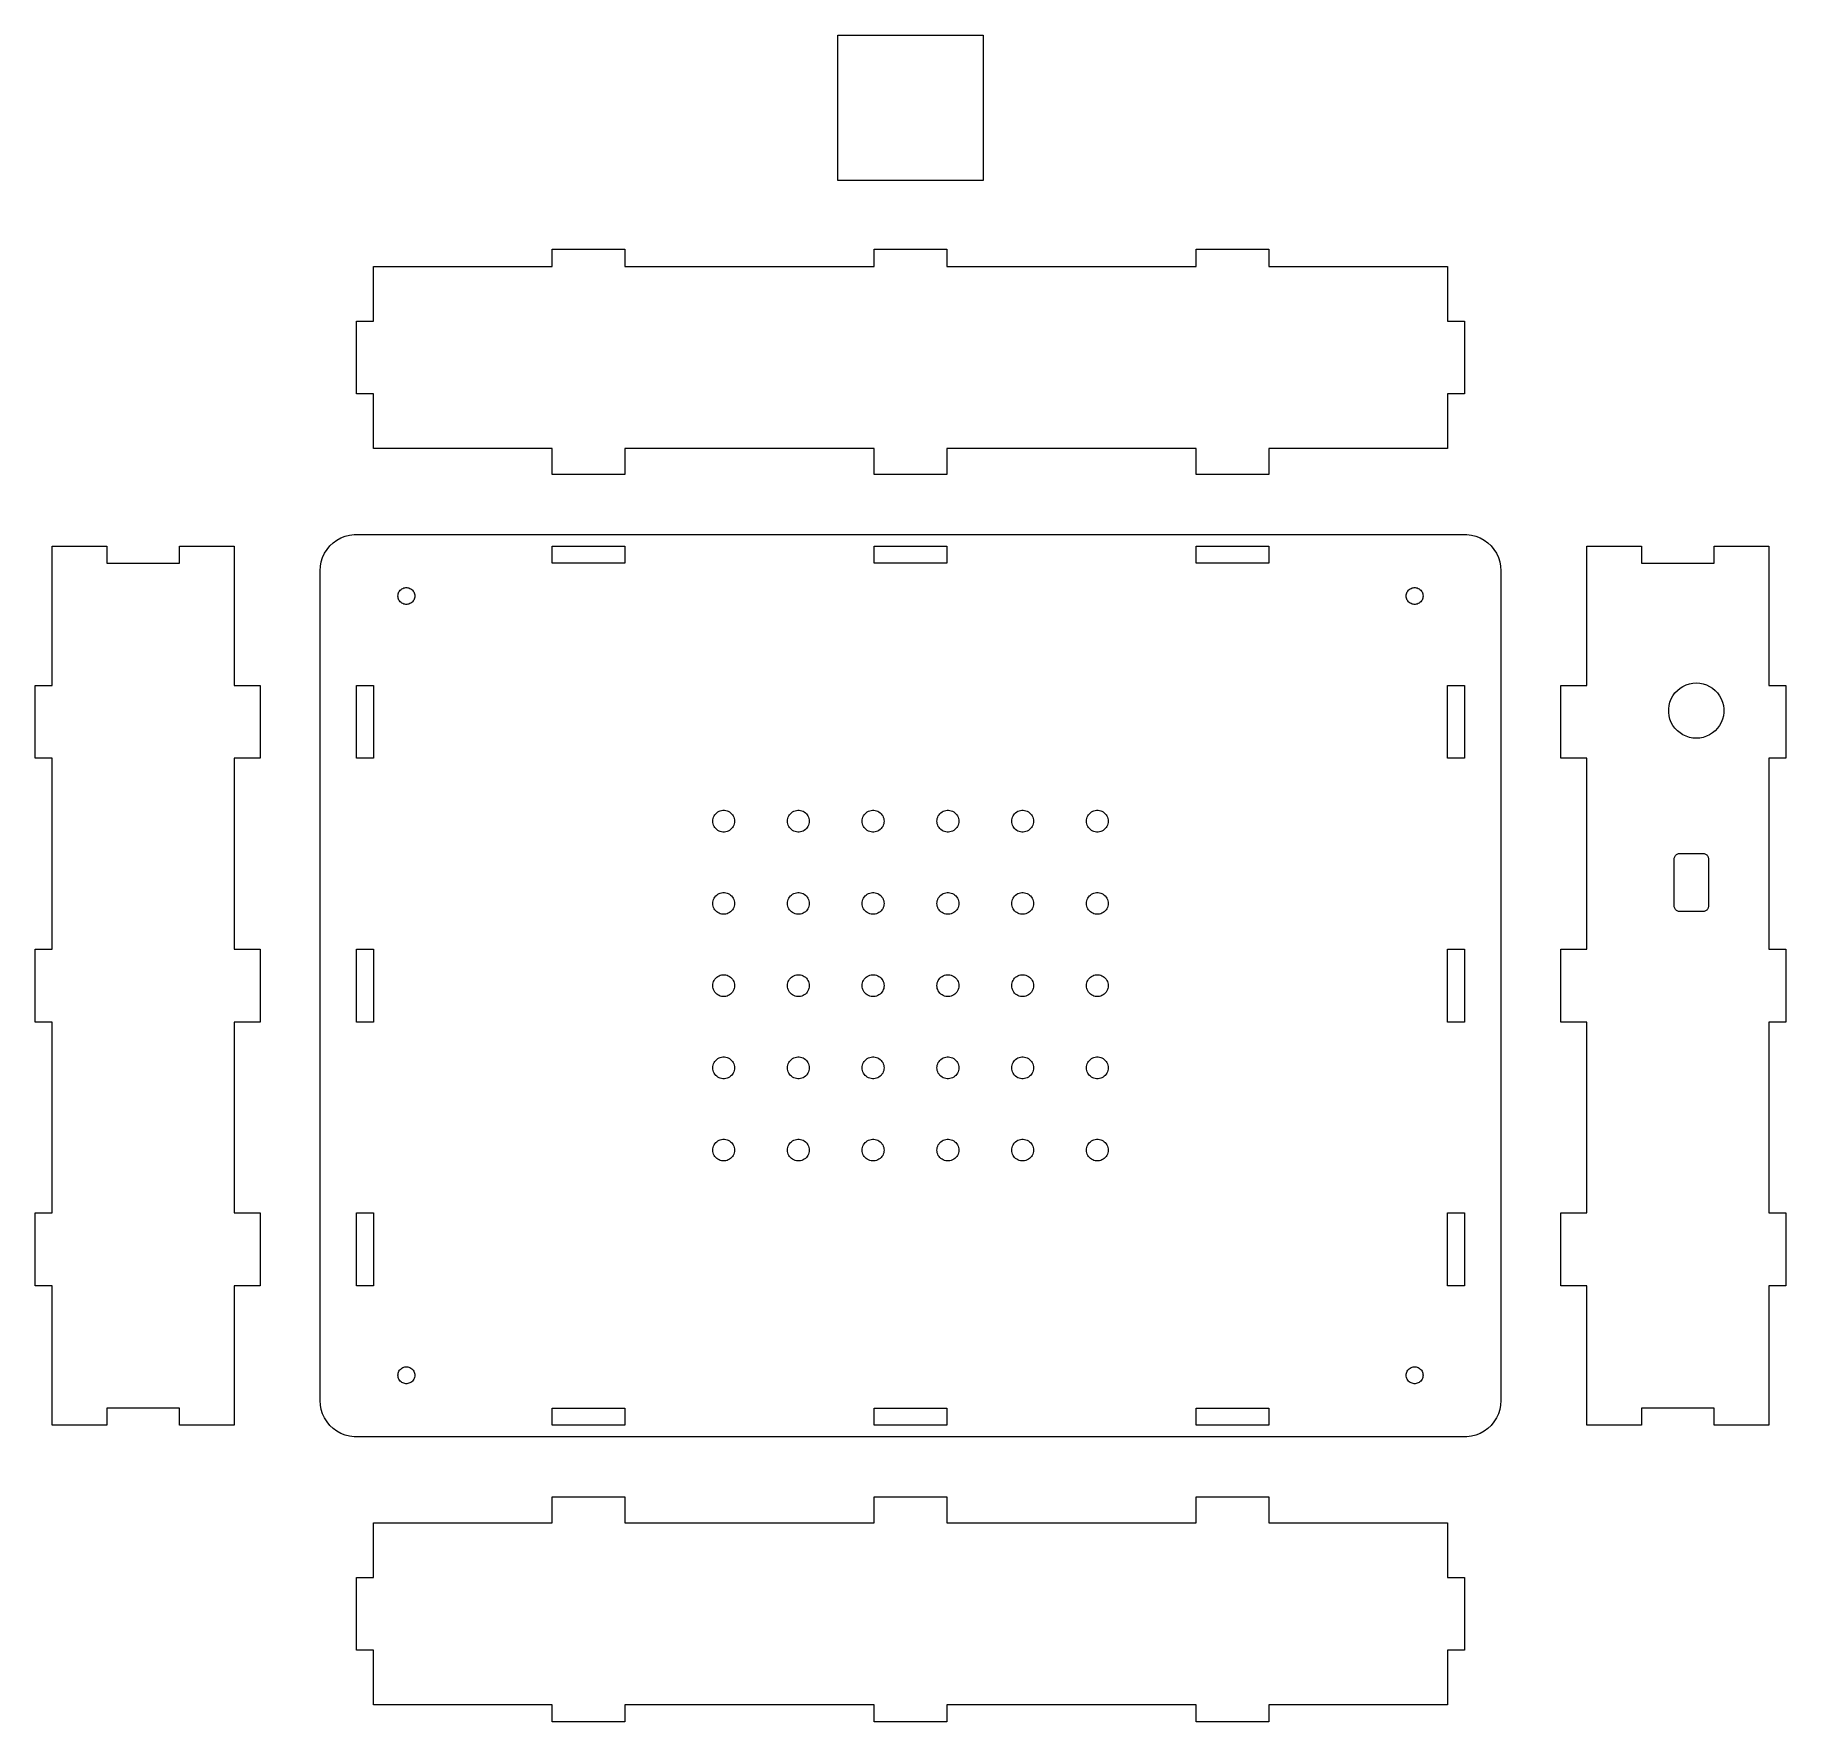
# Model space of a CAD drawing. Header units: inches. Extents: x -153 to 153, y -129 to 166.
import ezdxf

# ---------------------------------------------------------------- set-up
doc = ezdxf.new("R2010")
doc.units = ezdxf.units.IN
doc.layers.get('0').update_dxf_attribs({"linetype": 'CONTINUOUS', "lineweight": 0})

msp = doc.modelspace()

# ---------------------------------------------------------------- linework, layer by layer
for p, q in [((-12.7, 140.509), (-12.7, 165.909)), ((-12.7, 165.909), (12.7, 165.909)), ((12.7, 165.909), (12.7, 140.509)), ((12.7, 140.509), (-12.7, 140.509)), ((-62.579, 125.509), (-62.579, 128.509)), ((-62.579, 128.509), (-49.879, 128.509)), ((-49.879, 128.509), (-49.879, 125.509)), ((-6.35, 125.509), (-6.35, 128.509)), ((-6.35, 128.509), (6.35, 128.509)), ((6.35, 128.509), (6.35, 125.509)), ((49.879, 125.509), (49.879, 128.509)), ((49.879, 128.509), (62.579, 128.509)), ((62.579, 128.509), (62.579, 125.509)), ((-93.715, 115.978), (-93.715, 125.509)), ((-93.715, 125.509), (-62.579, 125.509)), ((-49.879, 125.509), (-6.35, 125.509)), ((6.35, 125.509), (49.879, 125.509)), ((62.579, 125.509), (93.715, 125.509)), ((93.715, 125.509), (93.715, 115.978)), ((-96.715, 103.278), (-96.715, 115.978)), ((-96.715, 115.978), (-93.715, 115.978)), ((93.715, 115.978), (96.715, 115.978)), ((96.715, 115.978), (96.715, 103.278)), ((-93.715, 103.278), (-96.715, 103.278)), ((-93.715, 93.747), (-93.715, 103.278)), ((96.715, 103.278), (93.715, 103.278)), ((93.715, 103.278), (93.715, 93.747)), ((-62.579, 93.747), (-93.715, 93.747)), ((-62.579, 89.197), (-62.579, 93.747)), ((-6.35, 93.747), (-49.879, 93.747)), ((-49.879, 93.747), (-49.879, 89.197)), ((-6.35, 89.197), (-6.35, 93.747)), ((49.879, 93.747), (6.35, 93.747)), ((6.35, 93.747), (6.35, 89.197)), ((49.879, 89.197), (49.879, 93.747)), ((93.715, 93.747), (62.579, 93.747)), ((62.579, 93.747), (62.579, 89.197)), ((-49.879, 89.197), (-62.579, 89.197)), ((6.35, 89.197), (-6.35, 89.197)), ((62.579, 89.197), (49.879, 89.197)), ((-149.827, 52.379), (-149.827, 76.715)), ((-149.827, 76.715), (-140.296, 76.715)), ((-140.296, 76.715), (-140.296, 73.715)), ((-127.596, 73.715), (-127.596, 76.715)), ((-127.596, 76.715), (-118.065, 76.715)), ((-118.065, 76.715), (-118.065, 52.379)), ((-101.852, 76.129), (-101.344, 76.743)), ((-101.344, 76.743), (-100.762, 77.289)), ((-100.762, 77.289), (-100.117, 77.758)), ((-100.117, 77.758), (-99.418, 78.142)), ((-99.418, 78.142), (-98.677, 78.436)), ((-98.677, 78.436), (-97.904, 78.634)), ((-97.904, 78.634), (-97.113, 78.734)), ((-97.113, 78.734), (-96.715, 78.734)), ((-96.715, 78.734), (-96.715, 78.747)), ((-96.715, 78.747), (96.715, 78.747)), ((-62.579, 73.715), (-62.579, 76.715)), ((-62.579, 76.715), (-49.879, 76.715)), ((-49.879, 76.715), (-49.879, 73.715)), ((-6.35, 73.715), (-6.35, 76.715)), ((-6.35, 76.715), (6.35, 76.715)), ((6.35, 76.715), (6.35, 73.715)), ((49.879, 73.715), (49.879, 76.715)), ((49.879, 76.715), (62.579, 76.715)), ((62.579, 76.715), (62.579, 73.715)), ((96.715, 78.747), (96.715, 78.734)), ((96.715, 78.734), (97.113, 78.734)), ((97.113, 78.734), (97.904, 78.634)), ((97.904, 78.634), (98.677, 78.436)), ((98.677, 78.436), (99.418, 78.142)), ((99.418, 78.142), (100.117, 77.758)), ((100.117, 77.758), (100.762, 77.289)), ((100.762, 77.289), (101.344, 76.743)), ((101.344, 76.743), (101.852, 76.129)), ((118.065, 52.379), (118.065, 76.715)), ((118.065, 76.715), (127.596, 76.715)), ((127.596, 76.715), (127.596, 73.715)), ((140.296, 73.715), (140.296, 76.715)), ((140.296, 76.715), (149.827, 76.715)), ((149.827, 76.715), (149.827, 52.379)), ((-140.296, 73.715), (-127.596, 73.715)), ((-103.014, 73.192), (-102.865, 73.976)), ((-102.865, 73.976), (-102.619, 74.734)), ((-102.619, 74.734), (-102.279, 75.456)), ((-102.279, 75.456), (-101.852, 76.129)), ((-49.879, 73.715), (-62.579, 73.715)), ((6.35, 73.715), (-6.35, 73.715)), ((62.579, 73.715), (49.879, 73.715)), ((101.852, 76.129), (102.279, 75.456)), ((102.279, 75.456), (102.619, 74.734)), ((102.619, 74.734), (102.865, 73.976)), ((102.865, 73.976), (103.014, 73.192)), ((127.596, 73.715), (140.296, 73.715)), ((-103.065, 72.397), (-103.014, 73.192)), ((-103.065, -72.397), (-103.065, 72.397)), ((103.014, 73.192), (103.065, 72.397)), ((103.065, 72.397), (103.065, -72.397)), ((-89.473, 68), (-89.461, 68.184)), ((-89.461, 67.815), (-89.473, 68)), ((-89.461, 68.184), (-89.426, 68.366)), ((-89.426, 67.633), (-89.461, 67.815)), ((-89.426, 68.366), (-89.369, 68.542)), ((-89.369, 67.457), (-89.426, 67.633)), ((-89.369, 68.542), (-89.291, 68.709)), ((-89.291, 67.29), (-89.369, 67.457)), ((-89.291, 68.709), (-89.191, 68.866)), ((-89.191, 67.134), (-89.291, 67.29)), ((-89.191, 68.866), (-89.073, 69.008)), ((-89.073, 69.008), (-88.939, 69.135)), ((-88.939, 69.135), (-88.789, 69.243)), ((-88.789, 69.243), (-88.627, 69.333)), ((-88.627, 69.333), (-88.455, 69.401)), ((-88.455, 69.401), (-88.276, 69.447)), ((-88.276, 69.447), (-88.092, 69.47)), ((-88.092, 69.47), (-87.907, 69.47)), ((-87.907, 69.47), (-87.724, 69.447)), ((-87.724, 69.447), (-87.544, 69.401)), ((-87.544, 69.401), (-87.372, 69.333)), ((-87.372, 69.333), (-87.21, 69.243)), ((-87.21, 69.243), (-87.061, 69.135)), ((-87.061, 69.135), (-86.926, 69.008)), ((-86.926, 69.008), (-86.808, 68.866)), ((-86.808, 68.866), (-86.709, 68.709)), ((-86.709, 67.29), (-86.808, 67.134)), ((-86.709, 68.709), (-86.63, 68.542)), ((-86.63, 67.457), (-86.709, 67.29)), ((-86.63, 68.542), (-86.573, 68.366)), ((-86.573, 67.633), (-86.63, 67.457)), ((-86.573, 68.366), (-86.538, 68.184)), ((-86.538, 67.815), (-86.573, 67.633)), ((-86.538, 68.184), (-86.526, 68)), ((-86.526, 68), (-86.538, 67.815)), ((86.526, 68), (86.538, 68.184)), ((86.538, 67.815), (86.526, 68)), ((86.538, 68.184), (86.573, 68.366)), ((86.573, 67.633), (86.538, 67.815)), ((86.573, 68.366), (86.63, 68.542)), ((86.63, 67.457), (86.573, 67.633)), ((86.63, 68.542), (86.709, 68.709)), ((86.709, 67.29), (86.63, 67.457)), ((86.709, 68.709), (86.808, 68.866)), ((86.808, 67.134), (86.709, 67.29)), ((86.808, 68.866), (86.926, 69.008)), ((86.926, 69.008), (87.061, 69.135)), ((87.061, 69.135), (87.21, 69.243)), ((87.21, 69.243), (87.372, 69.333)), ((87.372, 69.333), (87.544, 69.401)), ((87.544, 69.401), (87.724, 69.447)), ((87.724, 69.447), (87.907, 69.47)), ((87.907, 69.47), (88.092, 69.47)), ((88.092, 69.47), (88.276, 69.447)), ((88.276, 69.447), (88.455, 69.401)), ((88.455, 69.401), (88.627, 69.333)), ((88.627, 69.333), (88.789, 69.243)), ((88.789, 69.243), (88.939, 69.135)), ((88.939, 69.135), (89.073, 69.008)), ((89.073, 69.008), (89.191, 68.866)), ((89.191, 68.866), (89.291, 68.709)), ((89.291, 67.29), (89.191, 67.134)), ((89.291, 68.709), (89.369, 68.542)), ((89.369, 67.457), (89.291, 67.29)), ((89.369, 68.542), (89.426, 68.366)), ((89.426, 67.633), (89.369, 67.457)), ((89.426, 68.366), (89.461, 68.184)), ((89.461, 67.815), (89.426, 67.633)), ((89.461, 68.184), (89.473, 68)), ((89.473, 68), (89.461, 67.815)), ((-89.073, 66.991), (-89.191, 67.134)), ((-88.939, 66.864), (-89.073, 66.991)), ((-88.789, 66.756), (-88.939, 66.864)), ((-88.627, 66.667), (-88.789, 66.756)), ((-88.455, 66.599), (-88.627, 66.667)), ((-88.276, 66.553), (-88.455, 66.599)), ((-88.092, 66.529), (-88.276, 66.553)), ((-87.907, 66.529), (-88.092, 66.529)), ((-87.724, 66.553), (-87.907, 66.529)), ((-87.544, 66.599), (-87.724, 66.553)), ((-87.372, 66.667), (-87.544, 66.599)), ((-87.21, 66.756), (-87.372, 66.667)), ((-87.061, 66.864), (-87.21, 66.756)), ((-86.926, 66.991), (-87.061, 66.864)), ((-86.808, 67.134), (-86.926, 66.991)), ((86.926, 66.991), (86.808, 67.134)), ((87.061, 66.864), (86.926, 66.991)), ((87.21, 66.756), (87.061, 66.864)), ((87.372, 66.667), (87.21, 66.756)), ((87.544, 66.599), (87.372, 66.667)), ((87.724, 66.553), (87.544, 66.599)), ((87.907, 66.529), (87.724, 66.553)), ((88.092, 66.529), (87.907, 66.529)), ((88.276, 66.553), (88.092, 66.529)), ((88.455, 66.599), (88.276, 66.553)), ((88.627, 66.667), (88.455, 66.599)), ((88.789, 66.756), (88.627, 66.667)), ((88.939, 66.864), (88.789, 66.756)), ((89.073, 66.991), (88.939, 66.864)), ((89.191, 67.134), (89.073, 66.991)), ((-152.827, 39.679), (-152.827, 52.379)), ((-152.827, 52.379), (-149.827, 52.379)), ((-118.065, 52.379), (-113.515, 52.379)), ((-113.515, 52.379), (-113.515, 39.679)), ((-96.715, 39.679), (-96.715, 52.379)), ((-96.715, 52.379), (-93.715, 52.379)), ((-93.715, 52.379), (-93.715, 39.679)), ((93.715, 39.679), (93.715, 52.379)), ((93.715, 52.379), (96.715, 52.379)), ((96.715, 52.379), (96.715, 39.679)), ((113.515, 39.679), (113.515, 52.379)), ((113.515, 52.379), (118.065, 52.379)), ((134.329, 51.905), (134.84, 52.23)), ((134.84, 52.23), (135.389, 52.488)), ((135.389, 52.488), (135.965, 52.675)), ((135.965, 52.675), (136.561, 52.789)), ((136.561, 52.789), (137.165, 52.827)), ((137.165, 52.827), (137.77, 52.789)), ((137.77, 52.789), (138.366, 52.675)), ((138.366, 52.675), (138.942, 52.488)), ((138.942, 52.488), (139.49, 52.23)), ((139.49, 52.23), (140.002, 51.905)), ((149.827, 52.379), (152.827, 52.379)), ((152.827, 52.379), (152.827, 39.679)), ((132.349, 48.304), (132.425, 48.905)), ((132.425, 48.905), (132.576, 49.492)), ((132.576, 49.492), (132.799, 50.056)), ((132.799, 50.056), (133.091, 50.587)), ((133.091, 50.587), (133.447, 51.077)), ((133.447, 51.077), (133.862, 51.519)), ((133.862, 51.519), (134.329, 51.905)), ((140.002, 51.905), (140.469, 51.519)), ((140.469, 51.519), (140.884, 51.077)), ((140.884, 51.077), (141.24, 50.587)), ((141.24, 50.587), (141.532, 50.056)), ((141.532, 50.056), (141.755, 49.492)), ((141.755, 49.492), (141.906, 48.905)), ((141.906, 48.905), (141.982, 48.304)), ((132.349, 47.698), (132.349, 48.304)), ((132.425, 47.097), (132.349, 47.698)), ((132.576, 46.51), (132.425, 47.097)), ((132.799, 45.946), (132.576, 46.51)), ((133.091, 45.415), (132.799, 45.946)), ((141.532, 45.946), (141.24, 45.415)), ((141.755, 46.51), (141.532, 45.946)), ((141.906, 47.097), (141.755, 46.51)), ((141.982, 47.698), (141.906, 47.097)), ((141.982, 48.304), (141.982, 47.698)), ((133.447, 44.925), (133.091, 45.415)), ((133.862, 44.483), (133.447, 44.925)), ((134.329, 44.097), (133.862, 44.483)), ((134.84, 43.772), (134.329, 44.097)), ((135.389, 43.514), (134.84, 43.772)), ((135.965, 43.327), (135.389, 43.514)), ((136.561, 43.213), (135.965, 43.327)), ((137.165, 43.175), (136.561, 43.213)), ((137.77, 43.213), (137.165, 43.175)), ((138.366, 43.327), (137.77, 43.213)), ((138.942, 43.514), (138.366, 43.327)), ((139.49, 43.772), (138.942, 43.514)), ((140.002, 44.097), (139.49, 43.772)), ((140.469, 44.483), (140.002, 44.097)), ((140.884, 44.925), (140.469, 44.483)), ((141.24, 45.415), (140.884, 44.925)), ((-149.827, 39.679), (-152.827, 39.679)), ((-149.827, 6.35), (-149.827, 39.679)), ((-113.515, 39.679), (-118.065, 39.679)), ((-118.065, 39.679), (-118.065, 6.35)), ((-93.715, 39.679), (-96.715, 39.679)), ((96.715, 39.679), (93.715, 39.679)), ((118.065, 39.679), (113.515, 39.679)), ((118.065, 6.35), (118.065, 39.679)), ((152.827, 39.679), (149.827, 39.679)), ((149.827, 39.679), (149.827, 6.35)), ((-33.202, 30.514), (-32.971, 30.573)), ((-32.971, 30.573), (-32.733, 30.603)), ((-32.733, 30.603), (-32.494, 30.603)), ((-32.494, 30.603), (-32.257, 30.573)), ((-32.257, 30.573), (-32.025, 30.514)), ((-20.157, 30.514), (-19.925, 30.573)), ((-19.925, 30.573), (-19.688, 30.603)), ((-19.688, 30.603), (-19.449, 30.603)), ((-19.449, 30.603), (-19.211, 30.573)), ((-19.211, 30.573), (-18.979, 30.514)), ((-7.111, 30.514), (-6.88, 30.573)), ((-6.88, 30.573), (-6.642, 30.603)), ((-6.642, 30.603), (-6.403, 30.603)), ((-6.403, 30.603), (-6.166, 30.573)), ((-6.166, 30.573), (-5.934, 30.514)), ((5.934, 30.514), (6.166, 30.573)), ((6.166, 30.573), (6.403, 30.603)), ((6.403, 30.603), (6.642, 30.603)), ((6.642, 30.603), (6.88, 30.573)), ((6.88, 30.573), (7.111, 30.514)), ((18.979, 30.514), (19.211, 30.573)), ((19.211, 30.573), (19.449, 30.603)), ((19.449, 30.603), (19.688, 30.603)), ((19.688, 30.603), (19.925, 30.573)), ((19.925, 30.573), (20.157, 30.514)), ((32.025, 30.514), (32.257, 30.573)), ((32.257, 30.573), (32.494, 30.603)), ((32.494, 30.603), (32.733, 30.603)), ((32.733, 30.603), (32.971, 30.573)), ((32.971, 30.573), (33.202, 30.514)), ((-34.519, 28.702), (-34.504, 28.941)), ((-34.504, 28.463), (-34.519, 28.702)), ((-34.504, 28.941), (-34.459, 29.176)), ((-34.459, 28.228), (-34.504, 28.463)), ((-34.459, 29.176), (-34.385, 29.403)), ((-34.385, 28.001), (-34.459, 28.228)), ((-34.385, 29.403), (-34.283, 29.62)), ((-34.283, 27.784), (-34.385, 28.001)), ((-34.283, 29.62), (-34.155, 29.822)), ((-34.155, 27.582), (-34.283, 27.784)), ((-34.155, 29.822), (-34.002, 30.006)), ((-34.002, 27.398), (-34.155, 27.582)), ((-34.002, 30.006), (-33.828, 30.17)), ((-33.828, 30.17), (-33.634, 30.31)), ((-33.634, 30.31), (-33.425, 30.426)), ((-33.425, 30.426), (-33.202, 30.514)), ((-32.025, 30.514), (-31.802, 30.426)), ((-31.802, 30.426), (-31.593, 30.31)), ((-31.593, 30.31), (-31.399, 30.17)), ((-31.399, 30.17), (-31.225, 30.006)), ((-31.225, 30.006), (-31.072, 29.822)), ((-31.072, 27.582), (-31.225, 27.398)), ((-31.072, 29.822), (-30.944, 29.62)), ((-30.944, 27.784), (-31.072, 27.582)), ((-30.944, 29.62), (-30.842, 29.403)), ((-30.842, 28.001), (-30.944, 27.784)), ((-30.842, 29.403), (-30.768, 29.176)), ((-30.768, 28.228), (-30.842, 28.001)), ((-30.768, 29.176), (-30.724, 28.941)), ((-30.724, 28.463), (-30.768, 28.228)), ((-30.724, 28.941), (-30.709, 28.702)), ((-30.709, 28.702), (-30.724, 28.463)), ((-21.473, 28.702), (-21.458, 28.941)), ((-21.458, 28.463), (-21.473, 28.702)), ((-21.458, 28.941), (-21.413, 29.176)), ((-21.413, 28.228), (-21.458, 28.463)), ((-21.413, 29.176), (-21.339, 29.403)), ((-21.339, 28.001), (-21.413, 28.228)), ((-21.339, 29.403), (-21.238, 29.62)), ((-21.238, 27.784), (-21.339, 28.001)), ((-21.238, 29.62), (-21.109, 29.822)), ((-21.109, 27.582), (-21.238, 27.784)), ((-21.109, 29.822), (-20.957, 30.006)), ((-20.957, 27.398), (-21.109, 27.582)), ((-20.957, 30.006), (-20.782, 30.17)), ((-20.782, 30.17), (-20.589, 30.31)), ((-20.589, 30.31), (-20.379, 30.426)), ((-20.379, 30.426), (-20.157, 30.514)), ((-18.979, 30.514), (-18.757, 30.426)), ((-18.757, 30.426), (-18.547, 30.31)), ((-18.547, 30.31), (-18.354, 30.17)), ((-18.354, 30.17), (-18.179, 30.006)), ((-18.179, 30.006), (-18.027, 29.822)), ((-18.027, 27.582), (-18.179, 27.398)), ((-18.027, 29.822), (-17.899, 29.62)), ((-17.899, 27.784), (-18.027, 27.582)), ((-17.899, 29.62), (-17.797, 29.403)), ((-17.797, 28.001), (-17.899, 27.784)), ((-17.797, 29.403), (-17.723, 29.176)), ((-17.723, 28.228), (-17.797, 28.001)), ((-17.723, 29.176), (-17.678, 28.941)), ((-17.678, 28.463), (-17.723, 28.228)), ((-17.678, 28.941), (-17.663, 28.702)), ((-17.663, 28.702), (-17.678, 28.463)), ((-8.428, 28.702), (-8.413, 28.941)), ((-8.413, 28.463), (-8.428, 28.702)), ((-8.413, 28.941), (-8.368, 29.176)), ((-8.368, 28.228), (-8.413, 28.463)), ((-8.368, 29.176), (-8.294, 29.403)), ((-8.294, 28.001), (-8.368, 28.228)), ((-8.294, 29.403), (-8.192, 29.62)), ((-8.192, 27.784), (-8.294, 28.001)), ((-8.192, 29.62), (-8.064, 29.822)), ((-8.064, 27.582), (-8.192, 27.784)), ((-8.064, 29.822), (-7.911, 30.006)), ((-7.911, 27.398), (-8.064, 27.582)), ((-7.911, 30.006), (-7.737, 30.17)), ((-7.737, 30.17), (-7.543, 30.31)), ((-7.543, 30.31), (-7.334, 30.426)), ((-7.334, 30.426), (-7.111, 30.514)), ((-5.934, 30.514), (-5.712, 30.426)), ((-5.712, 30.426), (-5.502, 30.31)), ((-5.502, 30.31), (-5.308, 30.17)), ((-5.308, 30.17), (-5.134, 30.006)), ((-5.134, 30.006), (-4.982, 29.822)), ((-4.982, 27.582), (-5.134, 27.398)), ((-4.982, 29.822), (-4.853, 29.62)), ((-4.853, 27.784), (-4.982, 27.582)), ((-4.853, 29.62), (-4.751, 29.403)), ((-4.751, 28.001), (-4.853, 27.784)), ((-4.751, 29.403), (-4.678, 29.176)), ((-4.678, 28.228), (-4.751, 28.001)), ((-4.678, 29.176), (-4.633, 28.941)), ((-4.633, 28.463), (-4.678, 28.228)), ((-4.633, 28.941), (-4.618, 28.702)), ((-4.618, 28.702), (-4.633, 28.463)), ((4.618, 28.702), (4.633, 28.941)), ((4.633, 28.463), (4.618, 28.702)), ((4.633, 28.941), (4.678, 29.176)), ((4.678, 28.228), (4.633, 28.463)), ((4.678, 29.176), (4.751, 29.403)), ((4.751, 28.001), (4.678, 28.228)), ((4.751, 29.403), (4.853, 29.62)), ((4.853, 27.784), (4.751, 28.001)), ((4.853, 29.62), (4.982, 29.822)), ((4.982, 27.582), (4.853, 27.784)), ((4.982, 29.822), (5.134, 30.006)), ((5.134, 27.398), (4.982, 27.582)), ((5.134, 30.006), (5.308, 30.17)), ((5.308, 30.17), (5.502, 30.31)), ((5.502, 30.31), (5.712, 30.426)), ((5.712, 30.426), (5.934, 30.514)), ((7.111, 30.514), (7.334, 30.426)), ((7.334, 30.426), (7.543, 30.31)), ((7.543, 30.31), (7.737, 30.17)), ((7.737, 30.17), (7.911, 30.006)), ((7.911, 30.006), (8.064, 29.822)), ((8.064, 27.582), (7.911, 27.398)), ((8.064, 29.822), (8.192, 29.62)), ((8.192, 27.784), (8.064, 27.582)), ((8.192, 29.62), (8.294, 29.403)), ((8.294, 28.001), (8.192, 27.784)), ((8.294, 29.403), (8.368, 29.176)), ((8.368, 28.228), (8.294, 28.001)), ((8.368, 29.176), (8.413, 28.941)), ((8.413, 28.463), (8.368, 28.228)), ((8.413, 28.941), (8.428, 28.702)), ((8.428, 28.702), (8.413, 28.463)), ((17.663, 28.702), (17.678, 28.941)), ((17.678, 28.463), (17.663, 28.702)), ((17.678, 28.941), (17.723, 29.176)), ((17.723, 28.228), (17.678, 28.463)), ((17.723, 29.176), (17.797, 29.403)), ((17.797, 28.001), (17.723, 28.228)), ((17.797, 29.403), (17.899, 29.62)), ((17.899, 27.784), (17.797, 28.001)), ((17.899, 29.62), (18.027, 29.822)), ((18.027, 27.582), (17.899, 27.784)), ((18.027, 29.822), (18.179, 30.006)), ((18.179, 27.398), (18.027, 27.582)), ((18.179, 30.006), (18.354, 30.17)), ((18.354, 30.17), (18.547, 30.31)), ((18.547, 30.31), (18.757, 30.426)), ((18.757, 30.426), (18.979, 30.514)), ((20.157, 30.514), (20.379, 30.426)), ((20.379, 30.426), (20.589, 30.31)), ((20.589, 30.31), (20.782, 30.17)), ((20.782, 30.17), (20.957, 30.006)), ((20.957, 30.006), (21.109, 29.822)), ((21.109, 27.582), (20.957, 27.398)), ((21.109, 29.822), (21.238, 29.62)), ((21.238, 27.784), (21.109, 27.582)), ((21.238, 29.62), (21.339, 29.403)), ((21.339, 28.001), (21.238, 27.784)), ((21.339, 29.403), (21.413, 29.176)), ((21.413, 28.228), (21.339, 28.001)), ((21.413, 29.176), (21.458, 28.941)), ((21.458, 28.463), (21.413, 28.228)), ((21.458, 28.941), (21.473, 28.702)), ((21.473, 28.702), (21.458, 28.463)), ((30.709, 28.702), (30.724, 28.941)), ((30.724, 28.463), (30.709, 28.702)), ((30.724, 28.941), (30.768, 29.176)), ((30.768, 28.228), (30.724, 28.463)), ((30.768, 29.176), (30.842, 29.403)), ((30.842, 28.001), (30.768, 28.228)), ((30.842, 29.403), (30.944, 29.62)), ((30.944, 27.784), (30.842, 28.001)), ((30.944, 29.62), (31.072, 29.822)), ((31.072, 27.582), (30.944, 27.784)), ((31.072, 29.822), (31.225, 30.006)), ((31.225, 27.398), (31.072, 27.582)), ((31.225, 30.006), (31.399, 30.17)), ((31.399, 30.17), (31.593, 30.31)), ((31.593, 30.31), (31.802, 30.426)), ((31.802, 30.426), (32.025, 30.514)), ((33.202, 30.514), (33.425, 30.426)), ((33.425, 30.426), (33.634, 30.31)), ((33.634, 30.31), (33.828, 30.17)), ((33.828, 30.17), (34.002, 30.006)), ((34.002, 30.006), (34.155, 29.822)), ((34.155, 27.582), (34.002, 27.398)), ((34.155, 29.822), (34.283, 29.62)), ((34.283, 27.784), (34.155, 27.582)), ((34.283, 29.62), (34.385, 29.403)), ((34.385, 28.001), (34.283, 27.784)), ((34.385, 29.403), (34.459, 29.176)), ((34.459, 28.228), (34.385, 28.001)), ((34.459, 29.176), (34.504, 28.941)), ((34.504, 28.463), (34.459, 28.228)), ((34.504, 28.941), (34.519, 28.702)), ((34.519, 28.702), (34.504, 28.463)), ((-33.828, 27.234), (-34.002, 27.398)), ((-33.634, 27.094), (-33.828, 27.234)), ((-33.425, 26.978), (-33.634, 27.094)), ((-33.202, 26.89), (-33.425, 26.978)), ((-32.971, 26.831), (-33.202, 26.89)), ((-32.733, 26.801), (-32.971, 26.831)), ((-32.494, 26.801), (-32.733, 26.801)), ((-32.257, 26.831), (-32.494, 26.801)), ((-32.025, 26.89), (-32.257, 26.831)), ((-31.802, 26.978), (-32.025, 26.89)), ((-31.593, 27.094), (-31.802, 26.978)), ((-31.399, 27.234), (-31.593, 27.094)), ((-31.225, 27.398), (-31.399, 27.234)), ((-20.782, 27.234), (-20.957, 27.398)), ((-20.589, 27.094), (-20.782, 27.234)), ((-20.379, 26.978), (-20.589, 27.094)), ((-20.157, 26.89), (-20.379, 26.978)), ((-19.925, 26.831), (-20.157, 26.89)), ((-19.688, 26.801), (-19.925, 26.831)), ((-19.449, 26.801), (-19.688, 26.801)), ((-19.211, 26.831), (-19.449, 26.801)), ((-18.979, 26.89), (-19.211, 26.831)), ((-18.757, 26.978), (-18.979, 26.89)), ((-18.547, 27.094), (-18.757, 26.978)), ((-18.354, 27.234), (-18.547, 27.094)), ((-18.179, 27.398), (-18.354, 27.234)), ((-7.737, 27.234), (-7.911, 27.398)), ((-7.543, 27.094), (-7.737, 27.234)), ((-7.334, 26.978), (-7.543, 27.094)), ((-7.111, 26.89), (-7.334, 26.978)), ((-6.88, 26.831), (-7.111, 26.89)), ((-6.642, 26.801), (-6.88, 26.831)), ((-6.403, 26.801), (-6.642, 26.801)), ((-6.166, 26.831), (-6.403, 26.801)), ((-5.934, 26.89), (-6.166, 26.831)), ((-5.712, 26.978), (-5.934, 26.89)), ((-5.502, 27.094), (-5.712, 26.978)), ((-5.308, 27.234), (-5.502, 27.094)), ((-5.134, 27.398), (-5.308, 27.234)), ((5.308, 27.234), (5.134, 27.398)), ((5.502, 27.094), (5.308, 27.234)), ((5.712, 26.978), (5.502, 27.094)), ((5.934, 26.89), (5.712, 26.978)), ((6.166, 26.831), (5.934, 26.89)), ((6.403, 26.801), (6.166, 26.831)), ((6.642, 26.801), (6.403, 26.801)), ((6.88, 26.831), (6.642, 26.801)), ((7.111, 26.89), (6.88, 26.831)), ((7.334, 26.978), (7.111, 26.89)), ((7.543, 27.094), (7.334, 26.978)), ((7.737, 27.234), (7.543, 27.094)), ((7.911, 27.398), (7.737, 27.234)), ((18.354, 27.234), (18.179, 27.398)), ((18.547, 27.094), (18.354, 27.234)), ((18.757, 26.978), (18.547, 27.094)), ((18.979, 26.89), (18.757, 26.978)), ((19.211, 26.831), (18.979, 26.89)), ((19.449, 26.801), (19.211, 26.831)), ((19.688, 26.801), (19.449, 26.801)), ((19.925, 26.831), (19.688, 26.801)), ((20.157, 26.89), (19.925, 26.831)), ((20.379, 26.978), (20.157, 26.89)), ((20.589, 27.094), (20.379, 26.978)), ((20.782, 27.234), (20.589, 27.094)), ((20.957, 27.398), (20.782, 27.234)), ((31.399, 27.234), (31.225, 27.398)), ((31.593, 27.094), (31.399, 27.234)), ((31.802, 26.978), (31.593, 27.094)), ((32.025, 26.89), (31.802, 26.978)), ((32.257, 26.831), (32.025, 26.89)), ((32.494, 26.801), (32.257, 26.831)), ((32.733, 26.801), (32.494, 26.801)), ((32.971, 26.831), (32.733, 26.801)), ((33.202, 26.89), (32.971, 26.831)), ((33.425, 26.978), (33.202, 26.89)), ((33.634, 27.094), (33.425, 26.978)), ((33.828, 27.234), (33.634, 27.094)), ((34.002, 27.398), (33.828, 27.234)), ((133.315, 13.921), (133.315, 22.081)), ((133.315, 22.081), (133.317, 22.081)), ((133.317, 22.144), (133.333, 22.268)), ((133.317, 22.081), (133.317, 22.144)), ((133.333, 22.268), (133.364, 22.39)), ((133.364, 22.39), (133.411, 22.507)), ((133.411, 22.507), (133.471, 22.617)), ((133.471, 22.617), (133.545, 22.718)), ((133.545, 22.718), (133.631, 22.81)), ((133.631, 22.81), (133.728, 22.89)), ((133.728, 22.89), (133.834, 22.957)), ((133.834, 22.957), (133.947, 23.011)), ((133.947, 23.011), (134.067, 23.05)), ((134.067, 23.05), (134.19, 23.073)), ((134.19, 23.073), (134.315, 23.081)), ((134.315, 23.081), (138.315, 23.081)), ((138.315, 23.081), (138.441, 23.073)), ((138.441, 23.073), (138.564, 23.05)), ((138.564, 23.05), (138.683, 23.011)), ((138.683, 23.011), (138.797, 22.957)), ((138.797, 22.957), (138.903, 22.89)), ((138.903, 22.89), (139, 22.81)), ((139, 22.81), (139.086, 22.718)), ((139.086, 22.718), (139.16, 22.617)), ((139.16, 22.617), (139.22, 22.507)), ((139.22, 22.507), (139.266, 22.39)), ((139.266, 22.39), (139.298, 22.268)), ((139.298, 22.268), (139.313, 22.144)), ((139.313, 22.144), (139.313, 22.081)), ((139.313, 22.081), (139.315, 22.081)), ((139.315, 22.081), (139.315, 13.921)), ((-34.283, 15.269), (-34.155, 15.471)), ((-34.155, 15.471), (-34.002, 15.655)), ((-34.002, 15.655), (-33.828, 15.819)), ((-33.828, 15.819), (-33.634, 15.959)), ((-33.634, 15.959), (-33.425, 16.075)), ((-33.425, 16.075), (-33.202, 16.163)), ((-33.202, 16.163), (-32.971, 16.222)), ((-32.971, 16.222), (-32.733, 16.252)), ((-32.733, 16.252), (-32.494, 16.252)), ((-32.494, 16.252), (-32.257, 16.222)), ((-32.257, 16.222), (-32.025, 16.163)), ((-32.025, 16.163), (-31.802, 16.075)), ((-31.802, 16.075), (-31.593, 15.959)), ((-31.593, 15.959), (-31.399, 15.819)), ((-31.399, 15.819), (-31.225, 15.655)), ((-31.225, 15.655), (-31.072, 15.471)), ((-31.072, 15.471), (-30.944, 15.269)), ((-21.238, 15.269), (-21.109, 15.471)), ((-21.109, 15.471), (-20.957, 15.655)), ((-20.957, 15.655), (-20.782, 15.819)), ((-20.782, 15.819), (-20.589, 15.959)), ((-20.589, 15.959), (-20.379, 16.075)), ((-20.379, 16.075), (-20.157, 16.163)), ((-20.157, 16.163), (-19.925, 16.222)), ((-19.925, 16.222), (-19.688, 16.252)), ((-19.688, 16.252), (-19.449, 16.252)), ((-19.449, 16.252), (-19.211, 16.222)), ((-19.211, 16.222), (-18.979, 16.163)), ((-18.979, 16.163), (-18.757, 16.075)), ((-18.757, 16.075), (-18.547, 15.959)), ((-18.547, 15.959), (-18.354, 15.819)), ((-18.354, 15.819), (-18.179, 15.655)), ((-18.179, 15.655), (-18.027, 15.471)), ((-18.027, 15.471), (-17.899, 15.269)), ((-8.192, 15.269), (-8.064, 15.471)), ((-8.064, 15.471), (-7.911, 15.655)), ((-7.911, 15.655), (-7.737, 15.819)), ((-7.737, 15.819), (-7.543, 15.959)), ((-7.543, 15.959), (-7.334, 16.075)), ((-7.334, 16.075), (-7.111, 16.163)), ((-7.111, 16.163), (-6.88, 16.222)), ((-6.88, 16.222), (-6.642, 16.252)), ((-6.642, 16.252), (-6.403, 16.252)), ((-6.403, 16.252), (-6.166, 16.222)), ((-6.166, 16.222), (-5.934, 16.163)), ((-5.934, 16.163), (-5.712, 16.075)), ((-5.712, 16.075), (-5.502, 15.959)), ((-5.502, 15.959), (-5.308, 15.819)), ((-5.308, 15.819), (-5.134, 15.655)), ((-5.134, 15.655), (-4.982, 15.471)), ((-4.982, 15.471), (-4.853, 15.269)), ((4.853, 15.269), (4.982, 15.471)), ((4.982, 15.471), (5.134, 15.655)), ((5.134, 15.655), (5.308, 15.819)), ((5.308, 15.819), (5.502, 15.959)), ((5.502, 15.959), (5.712, 16.075)), ((5.712, 16.075), (5.934, 16.163)), ((5.934, 16.163), (6.166, 16.222)), ((6.166, 16.222), (6.403, 16.252)), ((6.403, 16.252), (6.642, 16.252)), ((6.642, 16.252), (6.88, 16.222)), ((6.88, 16.222), (7.111, 16.163)), ((7.111, 16.163), (7.334, 16.075)), ((7.334, 16.075), (7.543, 15.959)), ((7.543, 15.959), (7.737, 15.819)), ((7.737, 15.819), (7.911, 15.655)), ((7.911, 15.655), (8.064, 15.471)), ((8.064, 15.471), (8.192, 15.269)), ((17.899, 15.269), (18.027, 15.471)), ((18.027, 15.471), (18.179, 15.655)), ((18.179, 15.655), (18.354, 15.819)), ((18.354, 15.819), (18.547, 15.959)), ((18.547, 15.959), (18.757, 16.075)), ((18.757, 16.075), (18.979, 16.163)), ((18.979, 16.163), (19.211, 16.222)), ((19.211, 16.222), (19.449, 16.252)), ((19.449, 16.252), (19.688, 16.252)), ((19.688, 16.252), (19.925, 16.222)), ((19.925, 16.222), (20.157, 16.163)), ((20.157, 16.163), (20.379, 16.075)), ((20.379, 16.075), (20.589, 15.959)), ((20.589, 15.959), (20.782, 15.819)), ((20.782, 15.819), (20.957, 15.655)), ((20.957, 15.655), (21.109, 15.471)), ((21.109, 15.471), (21.238, 15.269)), ((30.944, 15.269), (31.072, 15.471)), ((31.072, 15.471), (31.225, 15.655)), ((31.225, 15.655), (31.399, 15.819)), ((31.399, 15.819), (31.593, 15.959)), ((31.593, 15.959), (31.802, 16.075)), ((31.802, 16.075), (32.025, 16.163)), ((32.025, 16.163), (32.257, 16.222)), ((32.257, 16.222), (32.494, 16.252)), ((32.494, 16.252), (32.733, 16.252)), ((32.733, 16.252), (32.971, 16.222)), ((32.971, 16.222), (33.202, 16.163)), ((33.202, 16.163), (33.425, 16.075)), ((33.425, 16.075), (33.634, 15.959)), ((33.634, 15.959), (33.828, 15.819)), ((33.828, 15.819), (34.002, 15.655)), ((34.002, 15.655), (34.155, 15.471)), ((34.155, 15.471), (34.283, 15.269)), ((-34.519, 14.351), (-34.504, 14.59)), ((-34.504, 14.112), (-34.519, 14.351)), ((-34.504, 14.59), (-34.459, 14.825)), ((-34.459, 13.877), (-34.504, 14.112)), ((-34.459, 14.825), (-34.385, 15.052)), ((-34.385, 13.65), (-34.459, 13.877)), ((-34.385, 15.052), (-34.283, 15.269)), ((-34.283, 13.433), (-34.385, 13.65)), ((-34.155, 13.231), (-34.283, 13.433)), ((-34.002, 13.047), (-34.155, 13.231)), ((-33.828, 12.883), (-34.002, 13.047)), ((-33.634, 12.743), (-33.828, 12.883)), ((-33.425, 12.627), (-33.634, 12.743)), ((-33.202, 12.539), (-33.425, 12.627)), ((-32.971, 12.48), (-33.202, 12.539)), ((-32.733, 12.45), (-32.971, 12.48)), ((-32.494, 12.45), (-32.733, 12.45)), ((-32.257, 12.48), (-32.494, 12.45)), ((-32.025, 12.539), (-32.257, 12.48)), ((-31.802, 12.627), (-32.025, 12.539)), ((-31.593, 12.743), (-31.802, 12.627)), ((-31.399, 12.883), (-31.593, 12.743)), ((-31.225, 13.047), (-31.399, 12.883)), ((-31.072, 13.231), (-31.225, 13.047)), ((-30.944, 13.433), (-31.072, 13.231)), ((-30.944, 15.269), (-30.842, 15.052)), ((-30.842, 13.65), (-30.944, 13.433)), ((-30.842, 15.052), (-30.768, 14.825)), ((-30.768, 13.877), (-30.842, 13.65)), ((-30.768, 14.825), (-30.724, 14.59)), ((-30.724, 14.112), (-30.768, 13.877)), ((-30.724, 14.59), (-30.709, 14.351)), ((-30.709, 14.351), (-30.724, 14.112)), ((-21.473, 14.351), (-21.458, 14.59)), ((-21.458, 14.112), (-21.473, 14.351)), ((-21.458, 14.59), (-21.413, 14.825)), ((-21.413, 13.877), (-21.458, 14.112)), ((-21.413, 14.825), (-21.339, 15.052)), ((-21.339, 13.65), (-21.413, 13.877)), ((-21.339, 15.052), (-21.238, 15.269)), ((-21.238, 13.433), (-21.339, 13.65)), ((-21.109, 13.231), (-21.238, 13.433)), ((-20.957, 13.047), (-21.109, 13.231)), ((-20.782, 12.883), (-20.957, 13.047)), ((-20.589, 12.743), (-20.782, 12.883)), ((-20.379, 12.627), (-20.589, 12.743)), ((-20.157, 12.539), (-20.379, 12.627)), ((-19.925, 12.48), (-20.157, 12.539)), ((-19.688, 12.45), (-19.925, 12.48)), ((-19.449, 12.45), (-19.688, 12.45)), ((-19.211, 12.48), (-19.449, 12.45)), ((-18.979, 12.539), (-19.211, 12.48)), ((-18.757, 12.627), (-18.979, 12.539)), ((-18.547, 12.743), (-18.757, 12.627)), ((-18.354, 12.883), (-18.547, 12.743)), ((-18.179, 13.047), (-18.354, 12.883)), ((-18.027, 13.231), (-18.179, 13.047)), ((-17.899, 13.433), (-18.027, 13.231)), ((-17.899, 15.269), (-17.797, 15.052)), ((-17.797, 13.65), (-17.899, 13.433)), ((-17.797, 15.052), (-17.723, 14.825)), ((-17.723, 13.877), (-17.797, 13.65)), ((-17.723, 14.825), (-17.678, 14.59)), ((-17.678, 14.112), (-17.723, 13.877)), ((-17.678, 14.59), (-17.663, 14.351)), ((-17.663, 14.351), (-17.678, 14.112)), ((-8.428, 14.351), (-8.413, 14.59)), ((-8.413, 14.112), (-8.428, 14.351)), ((-8.413, 14.59), (-8.368, 14.825)), ((-8.368, 13.877), (-8.413, 14.112)), ((-8.368, 14.825), (-8.294, 15.052)), ((-8.294, 13.65), (-8.368, 13.877)), ((-8.294, 15.052), (-8.192, 15.269)), ((-8.192, 13.433), (-8.294, 13.65)), ((-8.064, 13.231), (-8.192, 13.433)), ((-7.911, 13.047), (-8.064, 13.231)), ((-7.737, 12.883), (-7.911, 13.047)), ((-7.543, 12.743), (-7.737, 12.883)), ((-7.334, 12.627), (-7.543, 12.743)), ((-7.111, 12.539), (-7.334, 12.627)), ((-6.88, 12.48), (-7.111, 12.539)), ((-6.642, 12.45), (-6.88, 12.48)), ((-6.403, 12.45), (-6.642, 12.45)), ((-6.166, 12.48), (-6.403, 12.45)), ((-5.934, 12.539), (-6.166, 12.48)), ((-5.712, 12.627), (-5.934, 12.539)), ((-5.502, 12.743), (-5.712, 12.627)), ((-5.308, 12.883), (-5.502, 12.743)), ((-5.134, 13.047), (-5.308, 12.883)), ((-4.982, 13.231), (-5.134, 13.047)), ((-4.853, 13.433), (-4.982, 13.231)), ((-4.853, 15.269), (-4.751, 15.052)), ((-4.751, 13.65), (-4.853, 13.433)), ((-4.751, 15.052), (-4.678, 14.825)), ((-4.678, 13.877), (-4.751, 13.65)), ((-4.678, 14.825), (-4.633, 14.59)), ((-4.633, 14.112), (-4.678, 13.877)), ((-4.633, 14.59), (-4.618, 14.351)), ((-4.618, 14.351), (-4.633, 14.112)), ((4.618, 14.351), (4.633, 14.59)), ((4.633, 14.112), (4.618, 14.351)), ((4.633, 14.59), (4.678, 14.825)), ((4.678, 13.877), (4.633, 14.112)), ((4.678, 14.825), (4.751, 15.052)), ((4.751, 13.65), (4.678, 13.877)), ((4.751, 15.052), (4.853, 15.269)), ((4.853, 13.433), (4.751, 13.65)), ((4.982, 13.231), (4.853, 13.433)), ((5.134, 13.047), (4.982, 13.231)), ((5.308, 12.883), (5.134, 13.047)), ((5.502, 12.743), (5.308, 12.883)), ((5.712, 12.627), (5.502, 12.743)), ((5.934, 12.539), (5.712, 12.627)), ((6.166, 12.48), (5.934, 12.539)), ((6.403, 12.45), (6.166, 12.48)), ((6.642, 12.45), (6.403, 12.45)), ((6.88, 12.48), (6.642, 12.45)), ((7.111, 12.539), (6.88, 12.48)), ((7.334, 12.627), (7.111, 12.539)), ((7.543, 12.743), (7.334, 12.627)), ((7.737, 12.883), (7.543, 12.743)), ((7.911, 13.047), (7.737, 12.883)), ((8.064, 13.231), (7.911, 13.047)), ((8.192, 13.433), (8.064, 13.231)), ((8.192, 15.269), (8.294, 15.052)), ((8.294, 13.65), (8.192, 13.433)), ((8.294, 15.052), (8.368, 14.825)), ((8.368, 13.877), (8.294, 13.65)), ((8.368, 14.825), (8.413, 14.59)), ((8.413, 14.112), (8.368, 13.877)), ((8.413, 14.59), (8.428, 14.351)), ((8.428, 14.351), (8.413, 14.112)), ((17.663, 14.351), (17.678, 14.59)), ((17.678, 14.112), (17.663, 14.351)), ((17.678, 14.59), (17.723, 14.825)), ((17.723, 13.877), (17.678, 14.112)), ((17.723, 14.825), (17.797, 15.052)), ((17.797, 13.65), (17.723, 13.877)), ((17.797, 15.052), (17.899, 15.269)), ((17.899, 13.433), (17.797, 13.65)), ((18.027, 13.231), (17.899, 13.433)), ((18.179, 13.047), (18.027, 13.231)), ((18.354, 12.883), (18.179, 13.047)), ((18.547, 12.743), (18.354, 12.883)), ((18.757, 12.627), (18.547, 12.743)), ((18.979, 12.539), (18.757, 12.627)), ((19.211, 12.48), (18.979, 12.539)), ((19.449, 12.45), (19.211, 12.48)), ((19.688, 12.45), (19.449, 12.45)), ((19.925, 12.48), (19.688, 12.45)), ((20.157, 12.539), (19.925, 12.48)), ((20.379, 12.627), (20.157, 12.539)), ((20.589, 12.743), (20.379, 12.627)), ((20.782, 12.883), (20.589, 12.743)), ((20.957, 13.047), (20.782, 12.883)), ((21.109, 13.231), (20.957, 13.047)), ((21.238, 13.433), (21.109, 13.231)), ((21.238, 15.269), (21.339, 15.052)), ((21.339, 13.65), (21.238, 13.433)), ((21.339, 15.052), (21.413, 14.825)), ((21.413, 13.877), (21.339, 13.65)), ((21.413, 14.825), (21.458, 14.59)), ((21.458, 14.112), (21.413, 13.877)), ((21.458, 14.59), (21.473, 14.351)), ((21.473, 14.351), (21.458, 14.112)), ((30.709, 14.351), (30.724, 14.59)), ((30.724, 14.112), (30.709, 14.351)), ((30.724, 14.59), (30.768, 14.825)), ((30.768, 13.877), (30.724, 14.112)), ((30.768, 14.825), (30.842, 15.052)), ((30.842, 13.65), (30.768, 13.877)), ((30.842, 15.052), (30.944, 15.269)), ((30.944, 13.433), (30.842, 13.65)), ((31.072, 13.231), (30.944, 13.433)), ((31.225, 13.047), (31.072, 13.231)), ((31.399, 12.883), (31.225, 13.047)), ((31.593, 12.743), (31.399, 12.883)), ((31.802, 12.627), (31.593, 12.743)), ((32.025, 12.539), (31.802, 12.627)), ((32.257, 12.48), (32.025, 12.539)), ((32.494, 12.45), (32.257, 12.48)), ((32.733, 12.45), (32.494, 12.45)), ((32.971, 12.48), (32.733, 12.45)), ((33.202, 12.539), (32.971, 12.48)), ((33.425, 12.627), (33.202, 12.539)), ((33.634, 12.743), (33.425, 12.627)), ((33.828, 12.883), (33.634, 12.743)), ((34.002, 13.047), (33.828, 12.883)), ((34.155, 13.231), (34.002, 13.047)), ((34.283, 13.433), (34.155, 13.231)), ((34.283, 15.269), (34.385, 15.052)), ((34.385, 13.65), (34.283, 13.433)), ((34.385, 15.052), (34.459, 14.825)), ((34.459, 13.877), (34.385, 13.65)), ((34.459, 14.825), (34.504, 14.59)), ((34.504, 14.112), (34.459, 13.877)), ((34.504, 14.59), (34.519, 14.351)), ((34.519, 14.351), (34.504, 14.112)), ((133.317, 13.921), (133.315, 13.921)), ((133.317, 13.858), (133.317, 13.921)), ((133.333, 13.734), (133.317, 13.858)), ((133.364, 13.612), (133.333, 13.734)), ((133.411, 13.495), (133.364, 13.612)), ((133.471, 13.385), (133.411, 13.495)), ((133.545, 13.284), (133.471, 13.385)), ((133.631, 13.192), (133.545, 13.284)), ((133.728, 13.112), (133.631, 13.192)), ((133.834, 13.045), (133.728, 13.112)), ((133.947, 12.991), (133.834, 13.045)), ((134.067, 12.952), (133.947, 12.991)), ((134.19, 12.929), (134.067, 12.952)), ((134.315, 12.921), (134.19, 12.929)), ((138.315, 12.921), (134.315, 12.921)), ((138.441, 12.929), (138.315, 12.921)), ((138.564, 12.952), (138.441, 12.929)), ((138.683, 12.991), (138.564, 12.952)), ((138.797, 13.045), (138.683, 12.991)), ((138.903, 13.112), (138.797, 13.045)), ((139, 13.192), (138.903, 13.112)), ((139.086, 13.284), (139, 13.192)), ((139.16, 13.385), (139.086, 13.284)), ((139.22, 13.495), (139.16, 13.385)), ((139.266, 13.612), (139.22, 13.495)), ((139.298, 13.734), (139.266, 13.612)), ((139.313, 13.858), (139.298, 13.734)), ((139.315, 13.921), (139.313, 13.921)), ((139.313, 13.921), (139.313, 13.858)), ((-152.827, -6.35), (-152.827, 6.35)), ((-152.827, 6.35), (-149.827, 6.35)), ((-118.065, 6.35), (-113.515, 6.35)), ((-113.515, 6.35), (-113.515, -6.35)), ((-96.715, -6.35), (-96.715, 6.35)), ((-96.715, 6.35), (-93.715, 6.35)), ((-93.715, 6.35), (-93.715, -6.35)), ((93.715, -6.35), (93.715, 6.35)), ((93.715, 6.35), (96.715, 6.35)), ((96.715, 6.35), (96.715, -6.35)), ((113.515, -6.35), (113.515, 6.35)), ((113.515, 6.35), (118.065, 6.35)), ((149.827, 6.35), (152.827, 6.35)), ((152.827, 6.35), (152.827, -6.35)), ((-34.519, 0), (-34.504, 0.239)), ((-34.504, -0.239), (-34.519, 0)), ((-34.504, 0.239), (-34.459, 0.474)), ((-34.459, 0.474), (-34.385, 0.701)), ((-34.385, 0.701), (-34.283, 0.918)), ((-34.283, 0.918), (-34.155, 1.12)), ((-34.155, 1.12), (-34.002, 1.304)), ((-34.002, 1.304), (-33.828, 1.468)), ((-33.828, 1.468), (-33.634, 1.608)), ((-33.634, 1.608), (-33.425, 1.724)), ((-33.425, 1.724), (-33.202, 1.812)), ((-33.202, 1.812), (-32.971, 1.871)), ((-32.971, 1.871), (-32.733, 1.901)), ((-32.733, 1.901), (-32.494, 1.901)), ((-32.494, 1.901), (-32.257, 1.871)), ((-32.257, 1.871), (-32.025, 1.812)), ((-32.025, 1.812), (-31.802, 1.724)), ((-31.802, 1.724), (-31.593, 1.608)), ((-31.593, 1.608), (-31.399, 1.468)), ((-31.399, 1.468), (-31.225, 1.304)), ((-31.225, 1.304), (-31.072, 1.12)), ((-31.072, 1.12), (-30.944, 0.918)), ((-30.944, 0.918), (-30.842, 0.701)), ((-30.842, 0.701), (-30.768, 0.474)), ((-30.768, 0.474), (-30.724, 0.239)), ((-30.724, 0.239), (-30.709, 0)), ((-30.709, 0), (-30.724, -0.239)), ((-21.473, 0), (-21.458, 0.239)), ((-21.458, -0.239), (-21.473, 0)), ((-21.458, 0.239), (-21.413, 0.474)), ((-21.413, 0.474), (-21.339, 0.701)), ((-21.339, 0.701), (-21.238, 0.918)), ((-21.238, 0.918), (-21.109, 1.12)), ((-21.109, 1.12), (-20.957, 1.304)), ((-20.957, 1.304), (-20.782, 1.468)), ((-20.782, 1.468), (-20.589, 1.608)), ((-20.589, 1.608), (-20.379, 1.724)), ((-20.379, 1.724), (-20.157, 1.812)), ((-20.157, 1.812), (-19.925, 1.871)), ((-19.925, 1.871), (-19.688, 1.901)), ((-19.688, 1.901), (-19.449, 1.901)), ((-19.449, 1.901), (-19.211, 1.871)), ((-19.211, 1.871), (-18.979, 1.812)), ((-18.979, 1.812), (-18.757, 1.724)), ((-18.757, 1.724), (-18.547, 1.608)), ((-18.547, 1.608), (-18.354, 1.468)), ((-18.354, 1.468), (-18.179, 1.304)), ((-18.179, 1.304), (-18.027, 1.12)), ((-18.027, 1.12), (-17.899, 0.918)), ((-17.899, 0.918), (-17.797, 0.701)), ((-17.797, 0.701), (-17.723, 0.474)), ((-17.723, 0.474), (-17.678, 0.239)), ((-17.678, 0.239), (-17.663, 0)), ((-17.663, 0), (-17.678, -0.239)), ((-8.428, 0), (-8.413, 0.239)), ((-8.413, -0.239), (-8.428, 0)), ((-8.413, 0.239), (-8.368, 0.474)), ((-8.368, 0.474), (-8.294, 0.701)), ((-8.294, 0.701), (-8.192, 0.918)), ((-8.192, 0.918), (-8.064, 1.12)), ((-8.064, 1.12), (-7.911, 1.304)), ((-7.911, 1.304), (-7.737, 1.468)), ((-7.737, 1.468), (-7.543, 1.608)), ((-7.543, 1.608), (-7.334, 1.724)), ((-7.334, 1.724), (-7.111, 1.812)), ((-7.111, 1.812), (-6.88, 1.871)), ((-6.88, 1.871), (-6.642, 1.901)), ((-6.642, 1.901), (-6.403, 1.901)), ((-6.403, 1.901), (-6.166, 1.871)), ((-6.166, 1.871), (-5.934, 1.812)), ((-5.934, 1.812), (-5.712, 1.724)), ((-5.712, 1.724), (-5.502, 1.608)), ((-5.502, 1.608), (-5.308, 1.468)), ((-5.308, 1.468), (-5.134, 1.304)), ((-5.134, 1.304), (-4.982, 1.12)), ((-4.982, 1.12), (-4.853, 0.918)), ((-4.853, 0.918), (-4.751, 0.701)), ((-4.751, 0.701), (-4.678, 0.474)), ((-4.678, 0.474), (-4.633, 0.239)), ((-4.633, 0.239), (-4.618, 0)), ((-4.618, 0), (-4.633, -0.239)), ((4.618, 0), (4.633, 0.239)), ((4.633, -0.239), (4.618, 0)), ((4.633, 0.239), (4.678, 0.474)), ((4.678, 0.474), (4.751, 0.701)), ((4.751, 0.701), (4.853, 0.918)), ((4.853, 0.918), (4.982, 1.12)), ((4.982, 1.12), (5.134, 1.304)), ((5.134, 1.304), (5.308, 1.468)), ((5.308, 1.468), (5.502, 1.608)), ((5.502, 1.608), (5.712, 1.724)), ((5.712, 1.724), (5.934, 1.812)), ((5.934, 1.812), (6.166, 1.871)), ((6.166, 1.871), (6.403, 1.901)), ((6.403, 1.901), (6.642, 1.901)), ((6.642, 1.901), (6.88, 1.871)), ((6.88, 1.871), (7.111, 1.812)), ((7.111, 1.812), (7.334, 1.724)), ((7.334, 1.724), (7.543, 1.608)), ((7.543, 1.608), (7.737, 1.468)), ((7.737, 1.468), (7.911, 1.304)), ((7.911, 1.304), (8.064, 1.12)), ((8.064, 1.12), (8.192, 0.918)), ((8.192, 0.918), (8.294, 0.701)), ((8.294, 0.701), (8.368, 0.474)), ((8.368, 0.474), (8.413, 0.239)), ((8.413, 0.239), (8.428, 0)), ((8.428, 0), (8.413, -0.239)), ((17.663, 0), (17.678, 0.239)), ((17.678, -0.239), (17.663, 0)), ((17.678, 0.239), (17.723, 0.474)), ((17.723, 0.474), (17.797, 0.701)), ((17.797, 0.701), (17.899, 0.918)), ((17.899, 0.918), (18.027, 1.12)), ((18.027, 1.12), (18.179, 1.304)), ((18.179, 1.304), (18.354, 1.468)), ((18.354, 1.468), (18.547, 1.608)), ((18.547, 1.608), (18.757, 1.724)), ((18.757, 1.724), (18.979, 1.812)), ((18.979, 1.812), (19.211, 1.871)), ((19.211, 1.871), (19.449, 1.901)), ((19.449, 1.901), (19.688, 1.901)), ((19.688, 1.901), (19.925, 1.871)), ((19.925, 1.871), (20.157, 1.812)), ((20.157, 1.812), (20.379, 1.724)), ((20.379, 1.724), (20.589, 1.608)), ((20.589, 1.608), (20.782, 1.468)), ((20.782, 1.468), (20.957, 1.304)), ((20.957, 1.304), (21.109, 1.12)), ((21.109, 1.12), (21.238, 0.918)), ((21.238, 0.918), (21.339, 0.701)), ((21.339, 0.701), (21.413, 0.474)), ((21.413, 0.474), (21.458, 0.239)), ((21.458, 0.239), (21.473, 0)), ((21.473, 0), (21.458, -0.239)), ((30.709, 0), (30.724, 0.239)), ((30.724, -0.239), (30.709, 0)), ((30.724, 0.239), (30.768, 0.474)), ((30.768, 0.474), (30.842, 0.701)), ((30.842, 0.701), (30.944, 0.918)), ((30.944, 0.918), (31.072, 1.12)), ((31.072, 1.12), (31.225, 1.304)), ((31.225, 1.304), (31.399, 1.468)), ((31.399, 1.468), (31.593, 1.608)), ((31.593, 1.608), (31.802, 1.724)), ((31.802, 1.724), (32.025, 1.812)), ((32.025, 1.812), (32.257, 1.871)), ((32.257, 1.871), (32.494, 1.901)), ((32.494, 1.901), (32.733, 1.901)), ((32.733, 1.901), (32.971, 1.871)), ((32.971, 1.871), (33.202, 1.812)), ((33.202, 1.812), (33.425, 1.724)), ((33.425, 1.724), (33.634, 1.608)), ((33.634, 1.608), (33.828, 1.468)), ((33.828, 1.468), (34.002, 1.304)), ((34.002, 1.304), (34.155, 1.12)), ((34.155, 1.12), (34.283, 0.918)), ((34.283, 0.918), (34.385, 0.701)), ((34.385, 0.701), (34.459, 0.474)), ((34.459, 0.474), (34.504, 0.239)), ((34.504, 0.239), (34.519, 0)), ((34.519, 0), (34.504, -0.239)), ((-34.459, -0.474), (-34.504, -0.239)), ((-34.385, -0.701), (-34.459, -0.474)), ((-34.283, -0.918), (-34.385, -0.701)), ((-34.155, -1.12), (-34.283, -0.918)), ((-34.002, -1.304), (-34.155, -1.12)), ((-33.828, -1.468), (-34.002, -1.304)), ((-33.634, -1.608), (-33.828, -1.468)), ((-33.425, -1.724), (-33.634, -1.608)), ((-33.202, -1.812), (-33.425, -1.724)), ((-32.971, -1.871), (-33.202, -1.812)), ((-32.733, -1.901), (-32.971, -1.871)), ((-32.494, -1.901), (-32.733, -1.901)), ((-32.257, -1.871), (-32.494, -1.901)), ((-32.025, -1.812), (-32.257, -1.871)), ((-31.802, -1.724), (-32.025, -1.812)), ((-31.593, -1.608), (-31.802, -1.724)), ((-31.399, -1.468), (-31.593, -1.608)), ((-31.225, -1.304), (-31.399, -1.468)), ((-31.072, -1.12), (-31.225, -1.304)), ((-30.944, -0.918), (-31.072, -1.12)), ((-30.842, -0.701), (-30.944, -0.918)), ((-30.768, -0.474), (-30.842, -0.701)), ((-30.724, -0.239), (-30.768, -0.474)), ((-21.413, -0.474), (-21.458, -0.239)), ((-21.339, -0.701), (-21.413, -0.474)), ((-21.238, -0.918), (-21.339, -0.701)), ((-21.109, -1.12), (-21.238, -0.918)), ((-20.957, -1.304), (-21.109, -1.12)), ((-20.782, -1.468), (-20.957, -1.304)), ((-20.589, -1.608), (-20.782, -1.468)), ((-20.379, -1.724), (-20.589, -1.608)), ((-20.157, -1.812), (-20.379, -1.724)), ((-19.925, -1.871), (-20.157, -1.812)), ((-19.688, -1.901), (-19.925, -1.871)), ((-19.449, -1.901), (-19.688, -1.901)), ((-19.211, -1.871), (-19.449, -1.901)), ((-18.979, -1.812), (-19.211, -1.871)), ((-18.757, -1.724), (-18.979, -1.812)), ((-18.547, -1.608), (-18.757, -1.724)), ((-18.354, -1.468), (-18.547, -1.608)), ((-18.179, -1.304), (-18.354, -1.468)), ((-18.027, -1.12), (-18.179, -1.304)), ((-17.899, -0.918), (-18.027, -1.12)), ((-17.797, -0.701), (-17.899, -0.918)), ((-17.723, -0.474), (-17.797, -0.701)), ((-17.678, -0.239), (-17.723, -0.474)), ((-8.368, -0.474), (-8.413, -0.239)), ((-8.294, -0.701), (-8.368, -0.474)), ((-8.192, -0.918), (-8.294, -0.701)), ((-8.064, -1.12), (-8.192, -0.918)), ((-7.911, -1.304), (-8.064, -1.12)), ((-7.737, -1.468), (-7.911, -1.304)), ((-7.543, -1.608), (-7.737, -1.468)), ((-7.334, -1.724), (-7.543, -1.608)), ((-7.111, -1.812), (-7.334, -1.724)), ((-6.88, -1.871), (-7.111, -1.812)), ((-6.642, -1.901), (-6.88, -1.871)), ((-6.403, -1.901), (-6.642, -1.901)), ((-6.166, -1.871), (-6.403, -1.901)), ((-5.934, -1.812), (-6.166, -1.871)), ((-5.712, -1.724), (-5.934, -1.812)), ((-5.502, -1.608), (-5.712, -1.724)), ((-5.308, -1.468), (-5.502, -1.608)), ((-5.134, -1.304), (-5.308, -1.468)), ((-4.982, -1.12), (-5.134, -1.304)), ((-4.853, -0.918), (-4.982, -1.12)), ((-4.751, -0.701), (-4.853, -0.918)), ((-4.678, -0.474), (-4.751, -0.701)), ((-4.633, -0.239), (-4.678, -0.474)), ((4.678, -0.474), (4.633, -0.239)), ((4.751, -0.701), (4.678, -0.474)), ((4.853, -0.918), (4.751, -0.701)), ((4.982, -1.12), (4.853, -0.918)), ((5.134, -1.304), (4.982, -1.12)), ((5.308, -1.468), (5.134, -1.304)), ((5.502, -1.608), (5.308, -1.468)), ((5.712, -1.724), (5.502, -1.608)), ((5.934, -1.812), (5.712, -1.724)), ((6.166, -1.871), (5.934, -1.812)), ((6.403, -1.901), (6.166, -1.871)), ((6.642, -1.901), (6.403, -1.901)), ((6.88, -1.871), (6.642, -1.901)), ((7.111, -1.812), (6.88, -1.871)), ((7.334, -1.724), (7.111, -1.812)), ((7.543, -1.608), (7.334, -1.724)), ((7.737, -1.468), (7.543, -1.608)), ((7.911, -1.304), (7.737, -1.468)), ((8.064, -1.12), (7.911, -1.304)), ((8.192, -0.918), (8.064, -1.12)), ((8.294, -0.701), (8.192, -0.918)), ((8.368, -0.474), (8.294, -0.701)), ((8.413, -0.239), (8.368, -0.474)), ((17.723, -0.474), (17.678, -0.239)), ((17.797, -0.701), (17.723, -0.474)), ((17.899, -0.918), (17.797, -0.701)), ((18.027, -1.12), (17.899, -0.918)), ((18.179, -1.304), (18.027, -1.12)), ((18.354, -1.468), (18.179, -1.304)), ((18.547, -1.608), (18.354, -1.468)), ((18.757, -1.724), (18.547, -1.608)), ((18.979, -1.812), (18.757, -1.724)), ((19.211, -1.871), (18.979, -1.812)), ((19.449, -1.901), (19.211, -1.871)), ((19.688, -1.901), (19.449, -1.901)), ((19.925, -1.871), (19.688, -1.901)), ((20.157, -1.812), (19.925, -1.871)), ((20.379, -1.724), (20.157, -1.812)), ((20.589, -1.608), (20.379, -1.724)), ((20.782, -1.468), (20.589, -1.608)), ((20.957, -1.304), (20.782, -1.468)), ((21.109, -1.12), (20.957, -1.304)), ((21.238, -0.918), (21.109, -1.12)), ((21.339, -0.701), (21.238, -0.918)), ((21.413, -0.474), (21.339, -0.701)), ((21.458, -0.239), (21.413, -0.474)), ((30.768, -0.474), (30.724, -0.239)), ((30.842, -0.701), (30.768, -0.474)), ((30.944, -0.918), (30.842, -0.701)), ((31.072, -1.12), (30.944, -0.918)), ((31.225, -1.304), (31.072, -1.12)), ((31.399, -1.468), (31.225, -1.304)), ((31.593, -1.608), (31.399, -1.468)), ((31.802, -1.724), (31.593, -1.608)), ((32.025, -1.812), (31.802, -1.724)), ((32.257, -1.871), (32.025, -1.812)), ((32.494, -1.901), (32.257, -1.871)), ((32.733, -1.901), (32.494, -1.901)), ((32.971, -1.871), (32.733, -1.901)), ((33.202, -1.812), (32.971, -1.871)), ((33.425, -1.724), (33.202, -1.812)), ((33.634, -1.608), (33.425, -1.724)), ((33.828, -1.468), (33.634, -1.608)), ((34.002, -1.304), (33.828, -1.468)), ((34.155, -1.12), (34.002, -1.304)), ((34.283, -0.918), (34.155, -1.12)), ((34.385, -0.701), (34.283, -0.918)), ((34.459, -0.474), (34.385, -0.701)), ((34.504, -0.239), (34.459, -0.474)), ((-149.827, -6.35), (-152.827, -6.35)), ((-149.827, -39.679), (-149.827, -6.35)), ((-113.515, -6.35), (-118.065, -6.35)), ((-118.065, -6.35), (-118.065, -39.679)), ((-93.715, -6.35), (-96.715, -6.35)), ((96.715, -6.35), (93.715, -6.35)), ((118.065, -6.35), (113.515, -6.35)), ((118.065, -39.679), (118.065, -6.35)), ((152.827, -6.35), (149.827, -6.35)), ((149.827, -6.35), (149.827, -39.679)), ((-34.519, -14.351), (-34.504, -14.112)), ((-34.504, -14.59), (-34.519, -14.351)), ((-34.504, -14.112), (-34.459, -13.877)), ((-34.459, -14.825), (-34.504, -14.59)), ((-34.459, -13.877), (-34.385, -13.65)), ((-34.385, -15.052), (-34.459, -14.825)), ((-34.385, -13.65), (-34.283, -13.433)), ((-34.283, -15.269), (-34.385, -15.052)), ((-34.283, -13.433), (-34.155, -13.231)), ((-34.155, -15.471), (-34.283, -15.269)), ((-34.155, -13.231), (-34.002, -13.047)), ((-34.002, -13.047), (-33.828, -12.883)), ((-33.828, -12.883), (-33.634, -12.743)), ((-33.634, -12.743), (-33.425, -12.627)), ((-33.425, -12.627), (-33.202, -12.539)), ((-33.202, -12.539), (-32.971, -12.48)), ((-32.971, -12.48), (-32.733, -12.45)), ((-32.733, -12.45), (-32.494, -12.45)), ((-32.494, -12.45), (-32.257, -12.48)), ((-32.257, -12.48), (-32.025, -12.539)), ((-32.025, -12.539), (-31.802, -12.627)), ((-31.802, -12.627), (-31.593, -12.743)), ((-31.593, -12.743), (-31.399, -12.883)), ((-31.399, -12.883), (-31.225, -13.047)), ((-31.225, -13.047), (-31.072, -13.231)), ((-31.072, -13.231), (-30.944, -13.433)), ((-30.944, -15.269), (-31.072, -15.471)), ((-30.944, -13.433), (-30.842, -13.65)), ((-30.842, -15.052), (-30.944, -15.269)), ((-30.842, -13.65), (-30.768, -13.877)), ((-30.768, -14.825), (-30.842, -15.052)), ((-30.768, -13.877), (-30.724, -14.112)), ((-30.724, -14.59), (-30.768, -14.825)), ((-30.724, -14.112), (-30.709, -14.351)), ((-30.709, -14.351), (-30.724, -14.59)), ((-21.473, -14.351), (-21.458, -14.112)), ((-21.458, -14.59), (-21.473, -14.351)), ((-21.458, -14.112), (-21.413, -13.877)), ((-21.413, -14.825), (-21.458, -14.59)), ((-21.413, -13.877), (-21.339, -13.65)), ((-21.339, -15.052), (-21.413, -14.825)), ((-21.339, -13.65), (-21.238, -13.433)), ((-21.238, -15.269), (-21.339, -15.052)), ((-21.238, -13.433), (-21.109, -13.231)), ((-21.109, -15.471), (-21.238, -15.269)), ((-21.109, -13.231), (-20.957, -13.047)), ((-20.957, -13.047), (-20.782, -12.883)), ((-20.782, -12.883), (-20.589, -12.743)), ((-20.589, -12.743), (-20.379, -12.627)), ((-20.379, -12.627), (-20.157, -12.539)), ((-20.157, -12.539), (-19.925, -12.48)), ((-19.925, -12.48), (-19.688, -12.45)), ((-19.688, -12.45), (-19.449, -12.45)), ((-19.449, -12.45), (-19.211, -12.48)), ((-19.211, -12.48), (-18.979, -12.539)), ((-18.979, -12.539), (-18.757, -12.627)), ((-18.757, -12.627), (-18.547, -12.743)), ((-18.547, -12.743), (-18.354, -12.883)), ((-18.354, -12.883), (-18.179, -13.047)), ((-18.179, -13.047), (-18.027, -13.231)), ((-18.027, -13.231), (-17.899, -13.433)), ((-17.899, -15.269), (-18.027, -15.471)), ((-17.899, -13.433), (-17.797, -13.65)), ((-17.797, -15.052), (-17.899, -15.269)), ((-17.797, -13.65), (-17.723, -13.877)), ((-17.723, -14.825), (-17.797, -15.052)), ((-17.723, -13.877), (-17.678, -14.112)), ((-17.678, -14.59), (-17.723, -14.825)), ((-17.678, -14.112), (-17.663, -14.351)), ((-17.663, -14.351), (-17.678, -14.59)), ((-8.428, -14.351), (-8.413, -14.112)), ((-8.413, -14.59), (-8.428, -14.351)), ((-8.413, -14.112), (-8.368, -13.877)), ((-8.368, -14.825), (-8.413, -14.59)), ((-8.368, -13.877), (-8.294, -13.65)), ((-8.294, -15.052), (-8.368, -14.825)), ((-8.294, -13.65), (-8.192, -13.433)), ((-8.192, -15.269), (-8.294, -15.052)), ((-8.192, -13.433), (-8.064, -13.231)), ((-8.064, -15.471), (-8.192, -15.269)), ((-8.064, -13.231), (-7.911, -13.047)), ((-7.911, -13.047), (-7.737, -12.883)), ((-7.737, -12.883), (-7.543, -12.743)), ((-7.543, -12.743), (-7.334, -12.627)), ((-7.334, -12.627), (-7.111, -12.539)), ((-7.111, -12.539), (-6.88, -12.48)), ((-6.88, -12.48), (-6.642, -12.45)), ((-6.642, -12.45), (-6.403, -12.45)), ((-6.403, -12.45), (-6.166, -12.48)), ((-6.166, -12.48), (-5.934, -12.539)), ((-5.934, -12.539), (-5.712, -12.627)), ((-5.712, -12.627), (-5.502, -12.743)), ((-5.502, -12.743), (-5.308, -12.883)), ((-5.308, -12.883), (-5.134, -13.047)), ((-5.134, -13.047), (-4.982, -13.231)), ((-4.982, -13.231), (-4.853, -13.433)), ((-4.853, -15.269), (-4.982, -15.471)), ((-4.853, -13.433), (-4.751, -13.65)), ((-4.751, -15.052), (-4.853, -15.269)), ((-4.751, -13.65), (-4.678, -13.877)), ((-4.678, -14.825), (-4.751, -15.052)), ((-4.678, -13.877), (-4.633, -14.112)), ((-4.633, -14.59), (-4.678, -14.825)), ((-4.633, -14.112), (-4.618, -14.351)), ((-4.618, -14.351), (-4.633, -14.59)), ((4.618, -14.351), (4.633, -14.112)), ((4.633, -14.59), (4.618, -14.351)), ((4.633, -14.112), (4.678, -13.877)), ((4.678, -14.825), (4.633, -14.59)), ((4.678, -13.877), (4.751, -13.65)), ((4.751, -15.052), (4.678, -14.825)), ((4.751, -13.65), (4.853, -13.433)), ((4.853, -15.269), (4.751, -15.052)), ((4.853, -13.433), (4.982, -13.231)), ((4.982, -15.471), (4.853, -15.269)), ((4.982, -13.231), (5.134, -13.047)), ((5.134, -13.047), (5.308, -12.883)), ((5.308, -12.883), (5.502, -12.743)), ((5.502, -12.743), (5.712, -12.627)), ((5.712, -12.627), (5.934, -12.539)), ((5.934, -12.539), (6.166, -12.48)), ((6.166, -12.48), (6.403, -12.45)), ((6.403, -12.45), (6.642, -12.45)), ((6.642, -12.45), (6.88, -12.48)), ((6.88, -12.48), (7.111, -12.539)), ((7.111, -12.539), (7.334, -12.627)), ((7.334, -12.627), (7.543, -12.743)), ((7.543, -12.743), (7.737, -12.883)), ((7.737, -12.883), (7.911, -13.047)), ((7.911, -13.047), (8.064, -13.231)), ((8.064, -13.231), (8.192, -13.433)), ((8.192, -15.269), (8.064, -15.471)), ((8.192, -13.433), (8.294, -13.65)), ((8.294, -15.052), (8.192, -15.269)), ((8.294, -13.65), (8.368, -13.877)), ((8.368, -14.825), (8.294, -15.052)), ((8.368, -13.877), (8.413, -14.112)), ((8.413, -14.59), (8.368, -14.825)), ((8.413, -14.112), (8.428, -14.351)), ((8.428, -14.351), (8.413, -14.59)), ((17.663, -14.351), (17.678, -14.112)), ((17.678, -14.59), (17.663, -14.351)), ((17.678, -14.112), (17.723, -13.877)), ((17.723, -14.825), (17.678, -14.59)), ((17.723, -13.877), (17.797, -13.65)), ((17.797, -15.052), (17.723, -14.825)), ((17.797, -13.65), (17.899, -13.433)), ((17.899, -15.269), (17.797, -15.052)), ((17.899, -13.433), (18.027, -13.231)), ((18.027, -15.471), (17.899, -15.269)), ((18.027, -13.231), (18.179, -13.047)), ((18.179, -13.047), (18.354, -12.883)), ((18.354, -12.883), (18.547, -12.743)), ((18.547, -12.743), (18.757, -12.627)), ((18.757, -12.627), (18.979, -12.539)), ((18.979, -12.539), (19.211, -12.48)), ((19.211, -12.48), (19.449, -12.45)), ((19.449, -12.45), (19.688, -12.45)), ((19.688, -12.45), (19.925, -12.48)), ((19.925, -12.48), (20.157, -12.539)), ((20.157, -12.539), (20.379, -12.627)), ((20.379, -12.627), (20.589, -12.743)), ((20.589, -12.743), (20.782, -12.883)), ((20.782, -12.883), (20.957, -13.047)), ((20.957, -13.047), (21.109, -13.231)), ((21.109, -13.231), (21.238, -13.433)), ((21.238, -15.269), (21.109, -15.471)), ((21.238, -13.433), (21.339, -13.65)), ((21.339, -15.052), (21.238, -15.269)), ((21.339, -13.65), (21.413, -13.877)), ((21.413, -14.825), (21.339, -15.052)), ((21.413, -13.877), (21.458, -14.112)), ((21.458, -14.59), (21.413, -14.825)), ((21.458, -14.112), (21.473, -14.351)), ((21.473, -14.351), (21.458, -14.59)), ((30.709, -14.351), (30.724, -14.112)), ((30.724, -14.59), (30.709, -14.351)), ((30.724, -14.112), (30.768, -13.877)), ((30.768, -14.825), (30.724, -14.59)), ((30.768, -13.877), (30.842, -13.65)), ((30.842, -15.052), (30.768, -14.825)), ((30.842, -13.65), (30.944, -13.433)), ((30.944, -15.269), (30.842, -15.052)), ((30.944, -13.433), (31.072, -13.231)), ((31.072, -15.471), (30.944, -15.269)), ((31.072, -13.231), (31.225, -13.047)), ((31.225, -13.047), (31.399, -12.883)), ((31.399, -12.883), (31.593, -12.743)), ((31.593, -12.743), (31.802, -12.627)), ((31.802, -12.627), (32.025, -12.539)), ((32.025, -12.539), (32.257, -12.48)), ((32.257, -12.48), (32.494, -12.45)), ((32.494, -12.45), (32.733, -12.45)), ((32.733, -12.45), (32.971, -12.48)), ((32.971, -12.48), (33.202, -12.539)), ((33.202, -12.539), (33.425, -12.627)), ((33.425, -12.627), (33.634, -12.743)), ((33.634, -12.743), (33.828, -12.883)), ((33.828, -12.883), (34.002, -13.047)), ((34.002, -13.047), (34.155, -13.231)), ((34.155, -13.231), (34.283, -13.433)), ((34.283, -15.269), (34.155, -15.471)), ((34.283, -13.433), (34.385, -13.65)), ((34.385, -15.052), (34.283, -15.269)), ((34.385, -13.65), (34.459, -13.877)), ((34.459, -14.825), (34.385, -15.052)), ((34.459, -13.877), (34.504, -14.112)), ((34.504, -14.59), (34.459, -14.825)), ((34.504, -14.112), (34.519, -14.351)), ((34.519, -14.351), (34.504, -14.59)), ((-34.002, -15.655), (-34.155, -15.471)), ((-33.828, -15.819), (-34.002, -15.655)), ((-33.634, -15.959), (-33.828, -15.819)), ((-33.425, -16.075), (-33.634, -15.959)), ((-33.202, -16.163), (-33.425, -16.075)), ((-32.971, -16.222), (-33.202, -16.163)), ((-32.733, -16.252), (-32.971, -16.222)), ((-32.494, -16.252), (-32.733, -16.252)), ((-32.257, -16.222), (-32.494, -16.252)), ((-32.025, -16.163), (-32.257, -16.222)), ((-31.802, -16.075), (-32.025, -16.163)), ((-31.593, -15.959), (-31.802, -16.075)), ((-31.399, -15.819), (-31.593, -15.959)), ((-31.225, -15.655), (-31.399, -15.819)), ((-31.072, -15.471), (-31.225, -15.655)), ((-20.957, -15.655), (-21.109, -15.471)), ((-20.782, -15.819), (-20.957, -15.655)), ((-20.589, -15.959), (-20.782, -15.819)), ((-20.379, -16.075), (-20.589, -15.959)), ((-20.157, -16.163), (-20.379, -16.075)), ((-19.925, -16.222), (-20.157, -16.163)), ((-19.688, -16.252), (-19.925, -16.222)), ((-19.449, -16.252), (-19.688, -16.252)), ((-19.211, -16.222), (-19.449, -16.252)), ((-18.979, -16.163), (-19.211, -16.222)), ((-18.757, -16.075), (-18.979, -16.163)), ((-18.547, -15.959), (-18.757, -16.075)), ((-18.354, -15.819), (-18.547, -15.959)), ((-18.179, -15.655), (-18.354, -15.819)), ((-18.027, -15.471), (-18.179, -15.655)), ((-7.911, -15.655), (-8.064, -15.471)), ((-7.737, -15.819), (-7.911, -15.655)), ((-7.543, -15.959), (-7.737, -15.819)), ((-7.334, -16.075), (-7.543, -15.959)), ((-7.111, -16.163), (-7.334, -16.075)), ((-6.88, -16.222), (-7.111, -16.163)), ((-6.642, -16.252), (-6.88, -16.222)), ((-6.403, -16.252), (-6.642, -16.252)), ((-6.166, -16.222), (-6.403, -16.252)), ((-5.934, -16.163), (-6.166, -16.222)), ((-5.712, -16.075), (-5.934, -16.163)), ((-5.502, -15.959), (-5.712, -16.075)), ((-5.308, -15.819), (-5.502, -15.959)), ((-5.134, -15.655), (-5.308, -15.819)), ((-4.982, -15.471), (-5.134, -15.655)), ((5.134, -15.655), (4.982, -15.471)), ((5.308, -15.819), (5.134, -15.655)), ((5.502, -15.959), (5.308, -15.819)), ((5.712, -16.075), (5.502, -15.959)), ((5.934, -16.163), (5.712, -16.075)), ((6.166, -16.222), (5.934, -16.163)), ((6.403, -16.252), (6.166, -16.222)), ((6.642, -16.252), (6.403, -16.252)), ((6.88, -16.222), (6.642, -16.252)), ((7.111, -16.163), (6.88, -16.222)), ((7.334, -16.075), (7.111, -16.163)), ((7.543, -15.959), (7.334, -16.075)), ((7.737, -15.819), (7.543, -15.959)), ((7.911, -15.655), (7.737, -15.819)), ((8.064, -15.471), (7.911, -15.655)), ((18.179, -15.655), (18.027, -15.471)), ((18.354, -15.819), (18.179, -15.655)), ((18.547, -15.959), (18.354, -15.819)), ((18.757, -16.075), (18.547, -15.959)), ((18.979, -16.163), (18.757, -16.075)), ((19.211, -16.222), (18.979, -16.163)), ((19.449, -16.252), (19.211, -16.222)), ((19.688, -16.252), (19.449, -16.252)), ((19.925, -16.222), (19.688, -16.252)), ((20.157, -16.163), (19.925, -16.222)), ((20.379, -16.075), (20.157, -16.163)), ((20.589, -15.959), (20.379, -16.075)), ((20.782, -15.819), (20.589, -15.959)), ((20.957, -15.655), (20.782, -15.819)), ((21.109, -15.471), (20.957, -15.655)), ((31.225, -15.655), (31.072, -15.471)), ((31.399, -15.819), (31.225, -15.655)), ((31.593, -15.959), (31.399, -15.819)), ((31.802, -16.075), (31.593, -15.959)), ((32.025, -16.163), (31.802, -16.075)), ((32.257, -16.222), (32.025, -16.163)), ((32.494, -16.252), (32.257, -16.222)), ((32.733, -16.252), (32.494, -16.252)), ((32.971, -16.222), (32.733, -16.252)), ((33.202, -16.163), (32.971, -16.222)), ((33.425, -16.075), (33.202, -16.163)), ((33.634, -15.959), (33.425, -16.075)), ((33.828, -15.819), (33.634, -15.959)), ((34.002, -15.655), (33.828, -15.819)), ((34.155, -15.471), (34.002, -15.655)), ((-34.155, -27.582), (-34.002, -27.398)), ((-34.002, -27.398), (-33.828, -27.234)), ((-33.828, -27.234), (-33.634, -27.094)), ((-33.634, -27.094), (-33.425, -26.978)), ((-33.425, -26.978), (-33.202, -26.89)), ((-33.202, -26.89), (-32.971, -26.831)), ((-32.971, -26.831), (-32.733, -26.801)), ((-32.733, -26.801), (-32.494, -26.801)), ((-32.494, -26.801), (-32.257, -26.831)), ((-32.257, -26.831), (-32.025, -26.89)), ((-32.025, -26.89), (-31.802, -26.978)), ((-31.802, -26.978), (-31.593, -27.094)), ((-31.593, -27.094), (-31.399, -27.234)), ((-31.399, -27.234), (-31.225, -27.398)), ((-31.225, -27.398), (-31.072, -27.582)), ((-21.109, -27.582), (-20.957, -27.398)), ((-20.957, -27.398), (-20.782, -27.234)), ((-20.782, -27.234), (-20.589, -27.094)), ((-20.589, -27.094), (-20.379, -26.978)), ((-20.379, -26.978), (-20.157, -26.89)), ((-20.157, -26.89), (-19.925, -26.831)), ((-19.925, -26.831), (-19.688, -26.801)), ((-19.688, -26.801), (-19.449, -26.801)), ((-19.449, -26.801), (-19.211, -26.831)), ((-19.211, -26.831), (-18.979, -26.89)), ((-18.979, -26.89), (-18.757, -26.978)), ((-18.757, -26.978), (-18.547, -27.094)), ((-18.547, -27.094), (-18.354, -27.234)), ((-18.354, -27.234), (-18.179, -27.398)), ((-18.179, -27.398), (-18.027, -27.582)), ((-8.064, -27.582), (-7.911, -27.398)), ((-7.911, -27.398), (-7.737, -27.234)), ((-7.737, -27.234), (-7.543, -27.094)), ((-7.543, -27.094), (-7.334, -26.978)), ((-7.334, -26.978), (-7.111, -26.89)), ((-7.111, -26.89), (-6.88, -26.831)), ((-6.88, -26.831), (-6.642, -26.801)), ((-6.642, -26.801), (-6.403, -26.801)), ((-6.403, -26.801), (-6.166, -26.831)), ((-6.166, -26.831), (-5.934, -26.89)), ((-5.934, -26.89), (-5.712, -26.978)), ((-5.712, -26.978), (-5.502, -27.094)), ((-5.502, -27.094), (-5.308, -27.234)), ((-5.308, -27.234), (-5.134, -27.398)), ((-5.134, -27.398), (-4.982, -27.582)), ((4.982, -27.582), (5.134, -27.398)), ((5.134, -27.398), (5.308, -27.234)), ((5.308, -27.234), (5.502, -27.094)), ((5.502, -27.094), (5.712, -26.978)), ((5.712, -26.978), (5.934, -26.89)), ((5.934, -26.89), (6.166, -26.831)), ((6.166, -26.831), (6.403, -26.801)), ((6.403, -26.801), (6.642, -26.801)), ((6.642, -26.801), (6.88, -26.831)), ((6.88, -26.831), (7.111, -26.89)), ((7.111, -26.89), (7.334, -26.978)), ((7.334, -26.978), (7.543, -27.094)), ((7.543, -27.094), (7.737, -27.234)), ((7.737, -27.234), (7.911, -27.398)), ((7.911, -27.398), (8.064, -27.582)), ((18.027, -27.582), (18.179, -27.398)), ((18.179, -27.398), (18.354, -27.234)), ((18.354, -27.234), (18.547, -27.094)), ((18.547, -27.094), (18.757, -26.978)), ((18.757, -26.978), (18.979, -26.89)), ((18.979, -26.89), (19.211, -26.831)), ((19.211, -26.831), (19.449, -26.801)), ((19.449, -26.801), (19.688, -26.801)), ((19.688, -26.801), (19.925, -26.831)), ((19.925, -26.831), (20.157, -26.89)), ((20.157, -26.89), (20.379, -26.978)), ((20.379, -26.978), (20.589, -27.094)), ((20.589, -27.094), (20.782, -27.234)), ((20.782, -27.234), (20.957, -27.398)), ((20.957, -27.398), (21.109, -27.582)), ((31.072, -27.582), (31.225, -27.398)), ((31.225, -27.398), (31.399, -27.234)), ((31.399, -27.234), (31.593, -27.094)), ((31.593, -27.094), (31.802, -26.978)), ((31.802, -26.978), (32.025, -26.89)), ((32.025, -26.89), (32.257, -26.831)), ((32.257, -26.831), (32.494, -26.801)), ((32.494, -26.801), (32.733, -26.801)), ((32.733, -26.801), (32.971, -26.831)), ((32.971, -26.831), (33.202, -26.89)), ((33.202, -26.89), (33.425, -26.978)), ((33.425, -26.978), (33.634, -27.094)), ((33.634, -27.094), (33.828, -27.234)), ((33.828, -27.234), (34.002, -27.398)), ((34.002, -27.398), (34.155, -27.582)), ((-34.519, -28.702), (-34.504, -28.463)), ((-34.504, -28.941), (-34.519, -28.702)), ((-34.504, -28.463), (-34.459, -28.228)), ((-34.459, -29.176), (-34.504, -28.941)), ((-34.459, -28.228), (-34.385, -28.001)), ((-34.385, -29.403), (-34.459, -29.176)), ((-34.385, -28.001), (-34.283, -27.784)), ((-34.283, -29.62), (-34.385, -29.403)), ((-34.283, -27.784), (-34.155, -27.582)), ((-34.155, -29.822), (-34.283, -29.62)), ((-34.002, -30.006), (-34.155, -29.822)), ((-33.828, -30.17), (-34.002, -30.006)), ((-33.634, -30.31), (-33.828, -30.17)), ((-33.425, -30.426), (-33.634, -30.31)), ((-33.202, -30.514), (-33.425, -30.426)), ((-32.971, -30.573), (-33.202, -30.514)), ((-32.025, -30.514), (-32.257, -30.573)), ((-31.802, -30.426), (-32.025, -30.514)), ((-31.593, -30.31), (-31.802, -30.426)), ((-31.399, -30.17), (-31.593, -30.31)), ((-31.225, -30.006), (-31.399, -30.17)), ((-31.072, -29.822), (-31.225, -30.006)), ((-31.072, -27.582), (-30.944, -27.784)), ((-30.944, -29.62), (-31.072, -29.822)), ((-30.944, -27.784), (-30.842, -28.001)), ((-30.842, -29.403), (-30.944, -29.62)), ((-30.842, -28.001), (-30.768, -28.228)), ((-30.768, -29.176), (-30.842, -29.403)), ((-30.768, -28.228), (-30.724, -28.463)), ((-30.724, -28.941), (-30.768, -29.176)), ((-30.724, -28.463), (-30.709, -28.702)), ((-30.709, -28.702), (-30.724, -28.941)), ((-21.473, -28.702), (-21.458, -28.463)), ((-21.458, -28.941), (-21.473, -28.702)), ((-21.458, -28.463), (-21.413, -28.228)), ((-21.413, -29.176), (-21.458, -28.941)), ((-21.413, -28.228), (-21.339, -28.001)), ((-21.339, -29.403), (-21.413, -29.176)), ((-21.339, -28.001), (-21.238, -27.784)), ((-21.238, -29.62), (-21.339, -29.403)), ((-21.238, -27.784), (-21.109, -27.582)), ((-21.109, -29.822), (-21.238, -29.62)), ((-20.957, -30.006), (-21.109, -29.822)), ((-20.782, -30.17), (-20.957, -30.006)), ((-20.589, -30.31), (-20.782, -30.17)), ((-20.379, -30.426), (-20.589, -30.31)), ((-20.157, -30.514), (-20.379, -30.426)), ((-19.925, -30.573), (-20.157, -30.514)), ((-18.979, -30.514), (-19.211, -30.573)), ((-18.757, -30.426), (-18.979, -30.514)), ((-18.547, -30.31), (-18.757, -30.426)), ((-18.354, -30.17), (-18.547, -30.31)), ((-18.179, -30.006), (-18.354, -30.17)), ((-18.027, -29.822), (-18.179, -30.006)), ((-18.027, -27.582), (-17.899, -27.784)), ((-17.899, -29.62), (-18.027, -29.822)), ((-17.899, -27.784), (-17.797, -28.001)), ((-17.797, -29.403), (-17.899, -29.62)), ((-17.797, -28.001), (-17.723, -28.228)), ((-17.723, -29.176), (-17.797, -29.403)), ((-17.723, -28.228), (-17.678, -28.463)), ((-17.678, -28.941), (-17.723, -29.176)), ((-17.678, -28.463), (-17.663, -28.702)), ((-17.663, -28.702), (-17.678, -28.941)), ((-8.428, -28.702), (-8.413, -28.463)), ((-8.413, -28.941), (-8.428, -28.702)), ((-8.413, -28.463), (-8.368, -28.228)), ((-8.368, -29.176), (-8.413, -28.941)), ((-8.368, -28.228), (-8.294, -28.001)), ((-8.294, -29.403), (-8.368, -29.176)), ((-8.294, -28.001), (-8.192, -27.784)), ((-8.192, -29.62), (-8.294, -29.403)), ((-8.192, -27.784), (-8.064, -27.582)), ((-8.064, -29.822), (-8.192, -29.62)), ((-7.911, -30.006), (-8.064, -29.822)), ((-7.737, -30.17), (-7.911, -30.006)), ((-7.543, -30.31), (-7.737, -30.17)), ((-7.334, -30.426), (-7.543, -30.31)), ((-7.111, -30.514), (-7.334, -30.426)), ((-6.88, -30.573), (-7.111, -30.514)), ((-5.934, -30.514), (-6.166, -30.573)), ((-5.712, -30.426), (-5.934, -30.514)), ((-5.502, -30.31), (-5.712, -30.426)), ((-5.308, -30.17), (-5.502, -30.31)), ((-5.134, -30.006), (-5.308, -30.17)), ((-4.982, -29.822), (-5.134, -30.006)), ((-4.982, -27.582), (-4.853, -27.784)), ((-4.853, -29.62), (-4.982, -29.822)), ((-4.853, -27.784), (-4.751, -28.001)), ((-4.751, -29.403), (-4.853, -29.62)), ((-4.751, -28.001), (-4.678, -28.228)), ((-4.678, -29.176), (-4.751, -29.403)), ((-4.678, -28.228), (-4.633, -28.463)), ((-4.633, -28.941), (-4.678, -29.176)), ((-4.633, -28.463), (-4.618, -28.702)), ((-4.618, -28.702), (-4.633, -28.941)), ((4.618, -28.702), (4.633, -28.463)), ((4.633, -28.941), (4.618, -28.702)), ((4.633, -28.463), (4.678, -28.228)), ((4.678, -29.176), (4.633, -28.941)), ((4.678, -28.228), (4.751, -28.001)), ((4.751, -29.403), (4.678, -29.176)), ((4.751, -28.001), (4.853, -27.784)), ((4.853, -29.62), (4.751, -29.403)), ((4.853, -27.784), (4.982, -27.582)), ((4.982, -29.822), (4.853, -29.62)), ((5.134, -30.006), (4.982, -29.822)), ((5.308, -30.17), (5.134, -30.006)), ((5.502, -30.31), (5.308, -30.17)), ((5.712, -30.426), (5.502, -30.31)), ((5.934, -30.514), (5.712, -30.426)), ((6.166, -30.573), (5.934, -30.514)), ((7.111, -30.514), (6.88, -30.573)), ((7.334, -30.426), (7.111, -30.514)), ((7.543, -30.31), (7.334, -30.426)), ((7.737, -30.17), (7.543, -30.31)), ((7.911, -30.006), (7.737, -30.17)), ((8.064, -29.822), (7.911, -30.006)), ((8.064, -27.582), (8.192, -27.784)), ((8.192, -29.62), (8.064, -29.822)), ((8.192, -27.784), (8.294, -28.001)), ((8.294, -29.403), (8.192, -29.62)), ((8.294, -28.001), (8.368, -28.228)), ((8.368, -29.176), (8.294, -29.403)), ((8.368, -28.228), (8.413, -28.463)), ((8.413, -28.941), (8.368, -29.176)), ((8.413, -28.463), (8.428, -28.702)), ((8.428, -28.702), (8.413, -28.941)), ((17.663, -28.702), (17.678, -28.463)), ((17.678, -28.941), (17.663, -28.702)), ((17.678, -28.463), (17.723, -28.228)), ((17.723, -29.176), (17.678, -28.941)), ((17.723, -28.228), (17.797, -28.001)), ((17.797, -29.403), (17.723, -29.176)), ((17.797, -28.001), (17.899, -27.784)), ((17.899, -29.62), (17.797, -29.403)), ((17.899, -27.784), (18.027, -27.582)), ((18.027, -29.822), (17.899, -29.62)), ((18.179, -30.006), (18.027, -29.822)), ((18.354, -30.17), (18.179, -30.006)), ((18.547, -30.31), (18.354, -30.17)), ((18.757, -30.426), (18.547, -30.31)), ((18.979, -30.514), (18.757, -30.426)), ((19.211, -30.573), (18.979, -30.514)), ((20.157, -30.514), (19.925, -30.573)), ((20.379, -30.426), (20.157, -30.514)), ((20.589, -30.31), (20.379, -30.426)), ((20.782, -30.17), (20.589, -30.31)), ((20.957, -30.006), (20.782, -30.17)), ((21.109, -29.822), (20.957, -30.006)), ((21.109, -27.582), (21.238, -27.784)), ((21.238, -29.62), (21.109, -29.822)), ((21.238, -27.784), (21.339, -28.001)), ((21.339, -29.403), (21.238, -29.62)), ((21.339, -28.001), (21.413, -28.228)), ((21.413, -29.176), (21.339, -29.403)), ((21.413, -28.228), (21.458, -28.463)), ((21.458, -28.941), (21.413, -29.176)), ((21.458, -28.463), (21.473, -28.702)), ((21.473, -28.702), (21.458, -28.941)), ((30.709, -28.702), (30.724, -28.463)), ((30.724, -28.941), (30.709, -28.702)), ((30.724, -28.463), (30.768, -28.228)), ((30.768, -29.176), (30.724, -28.941)), ((30.768, -28.228), (30.842, -28.001)), ((30.842, -29.403), (30.768, -29.176)), ((30.842, -28.001), (30.944, -27.784)), ((30.944, -29.62), (30.842, -29.403)), ((30.944, -27.784), (31.072, -27.582)), ((31.072, -29.822), (30.944, -29.62)), ((31.225, -30.006), (31.072, -29.822)), ((31.399, -30.17), (31.225, -30.006)), ((31.593, -30.31), (31.399, -30.17)), ((31.802, -30.426), (31.593, -30.31)), ((32.025, -30.514), (31.802, -30.426)), ((32.257, -30.573), (32.025, -30.514)), ((33.202, -30.514), (32.971, -30.573)), ((33.425, -30.426), (33.202, -30.514)), ((33.634, -30.31), (33.425, -30.426)), ((33.828, -30.17), (33.634, -30.31)), ((34.002, -30.006), (33.828, -30.17)), ((34.155, -29.822), (34.002, -30.006)), ((34.155, -27.582), (34.283, -27.784)), ((34.283, -29.62), (34.155, -29.822)), ((34.283, -27.784), (34.385, -28.001)), ((34.385, -29.403), (34.283, -29.62)), ((34.385, -28.001), (34.459, -28.228)), ((34.459, -29.176), (34.385, -29.403)), ((34.459, -28.228), (34.504, -28.463)), ((34.504, -28.941), (34.459, -29.176)), ((34.504, -28.463), (34.519, -28.702)), ((34.519, -28.702), (34.504, -28.941)), ((-32.733, -30.603), (-32.971, -30.573)), ((-32.494, -30.603), (-32.733, -30.603)), ((-32.257, -30.573), (-32.494, -30.603)), ((-19.688, -30.603), (-19.925, -30.573)), ((-19.449, -30.603), (-19.688, -30.603)), ((-19.211, -30.573), (-19.449, -30.603)), ((-6.642, -30.603), (-6.88, -30.573)), ((-6.403, -30.603), (-6.642, -30.603)), ((-6.166, -30.573), (-6.403, -30.603)), ((6.403, -30.603), (6.166, -30.573)), ((6.642, -30.603), (6.403, -30.603)), ((6.88, -30.573), (6.642, -30.603)), ((19.449, -30.603), (19.211, -30.573)), ((19.688, -30.603), (19.449, -30.603)), ((19.925, -30.573), (19.688, -30.603)), ((32.494, -30.603), (32.257, -30.573)), ((32.733, -30.603), (32.494, -30.603)), ((32.971, -30.573), (32.733, -30.603)), ((-152.827, -52.379), (-152.827, -39.679)), ((-152.827, -39.679), (-149.827, -39.679)), ((-118.065, -39.679), (-113.515, -39.679)), ((-113.515, -39.679), (-113.515, -52.379)), ((-96.715, -52.379), (-96.715, -39.679)), ((-96.715, -39.679), (-93.715, -39.679)), ((-93.715, -39.679), (-93.715, -52.379)), ((93.715, -52.379), (93.715, -39.679)), ((93.715, -39.679), (96.715, -39.679)), ((96.715, -39.679), (96.715, -52.379)), ((113.515, -52.379), (113.515, -39.679)), ((113.515, -39.679), (118.065, -39.679)), ((149.827, -39.679), (152.827, -39.679)), ((152.827, -39.679), (152.827, -52.379)), ((-149.827, -52.379), (-152.827, -52.379)), ((-149.827, -76.715), (-149.827, -52.379)), ((-113.515, -52.379), (-118.065, -52.379)), ((-118.065, -52.379), (-118.065, -76.715)), ((-93.715, -52.379), (-96.715, -52.379)), ((96.715, -52.379), (93.715, -52.379)), ((118.065, -52.379), (113.515, -52.379)), ((118.065, -76.715), (118.065, -52.379)), ((152.827, -52.379), (149.827, -52.379)), ((149.827, -52.379), (149.827, -76.715)), ((-89.291, -67.29), (-89.191, -67.134)), ((-89.191, -67.134), (-89.073, -66.991)), ((-89.073, -66.991), (-88.939, -66.864)), ((-88.939, -66.864), (-88.789, -66.756)), ((-88.789, -66.756), (-88.627, -66.667)), ((-88.627, -66.667), (-88.455, -66.599)), ((-88.455, -66.599), (-88.276, -66.553)), ((-88.276, -66.553), (-88.092, -66.529)), ((-88.092, -66.529), (-87.907, -66.529)), ((-87.907, -66.529), (-87.724, -66.553)), ((-87.724, -66.553), (-87.544, -66.599)), ((-87.544, -66.599), (-87.372, -66.667)), ((-87.372, -66.667), (-87.21, -66.756)), ((-87.21, -66.756), (-87.061, -66.864)), ((-87.061, -66.864), (-86.926, -66.991)), ((-86.926, -66.991), (-86.808, -67.134)), ((-86.808, -67.134), (-86.709, -67.29)), ((86.709, -67.29), (86.808, -67.134)), ((86.808, -67.134), (86.926, -66.991)), ((86.926, -66.991), (87.061, -66.864)), ((87.061, -66.864), (87.21, -66.756)), ((87.21, -66.756), (87.372, -66.667)), ((87.372, -66.667), (87.544, -66.599)), ((87.544, -66.599), (87.724, -66.553)), ((87.724, -66.553), (87.907, -66.529)), ((87.907, -66.529), (88.092, -66.529)), ((88.092, -66.529), (88.276, -66.553)), ((88.276, -66.553), (88.455, -66.599)), ((88.455, -66.599), (88.627, -66.667)), ((88.627, -66.667), (88.789, -66.756)), ((88.789, -66.756), (88.939, -66.864)), ((88.939, -66.864), (89.073, -66.991)), ((89.073, -66.991), (89.191, -67.134)), ((89.191, -67.134), (89.291, -67.29)), ((-89.473, -68), (-89.461, -67.815)), ((-89.461, -68.184), (-89.473, -68)), ((-89.461, -67.815), (-89.426, -67.633)), ((-89.426, -68.366), (-89.461, -68.184)), ((-89.426, -67.633), (-89.369, -67.457)), ((-89.369, -68.542), (-89.426, -68.366)), ((-89.369, -67.457), (-89.291, -67.29)), ((-89.291, -68.709), (-89.369, -68.542)), ((-89.191, -68.866), (-89.291, -68.709)), ((-89.073, -69.008), (-89.191, -68.866)), ((-88.939, -69.135), (-89.073, -69.008)), ((-88.789, -69.243), (-88.939, -69.135)), ((-88.627, -69.333), (-88.789, -69.243)), ((-88.455, -69.401), (-88.627, -69.333)), ((-88.276, -69.447), (-88.455, -69.401)), ((-88.092, -69.47), (-88.276, -69.447)), ((-87.907, -69.47), (-88.092, -69.47)), ((-87.724, -69.447), (-87.907, -69.47)), ((-87.544, -69.401), (-87.724, -69.447)), ((-87.372, -69.333), (-87.544, -69.401)), ((-87.21, -69.243), (-87.372, -69.333)), ((-87.061, -69.135), (-87.21, -69.243)), ((-86.926, -69.008), (-87.061, -69.135)), ((-86.808, -68.866), (-86.926, -69.008)), ((-86.709, -68.709), (-86.808, -68.866)), ((-86.709, -67.29), (-86.63, -67.457)), ((-86.63, -68.542), (-86.709, -68.709)), ((-86.63, -67.457), (-86.573, -67.633)), ((-86.573, -68.366), (-86.63, -68.542)), ((-86.573, -67.633), (-86.538, -67.815)), ((-86.538, -68.184), (-86.573, -68.366)), ((-86.538, -67.815), (-86.526, -68)), ((-86.526, -68), (-86.538, -68.184)), ((86.526, -68), (86.538, -67.815)), ((86.538, -68.184), (86.526, -68)), ((86.538, -67.815), (86.573, -67.633)), ((86.573, -68.366), (86.538, -68.184)), ((86.573, -67.633), (86.63, -67.457)), ((86.63, -68.542), (86.573, -68.366)), ((86.63, -67.457), (86.709, -67.29)), ((86.709, -68.709), (86.63, -68.542)), ((86.808, -68.866), (86.709, -68.709)), ((86.926, -69.008), (86.808, -68.866)), ((87.061, -69.135), (86.926, -69.008)), ((87.21, -69.243), (87.061, -69.135)), ((87.372, -69.333), (87.21, -69.243)), ((87.544, -69.401), (87.372, -69.333)), ((87.724, -69.447), (87.544, -69.401)), ((87.907, -69.47), (87.724, -69.447)), ((88.092, -69.47), (87.907, -69.47)), ((88.276, -69.447), (88.092, -69.47)), ((88.455, -69.401), (88.276, -69.447)), ((88.627, -69.333), (88.455, -69.401)), ((88.789, -69.243), (88.627, -69.333)), ((88.939, -69.135), (88.789, -69.243)), ((89.073, -69.008), (88.939, -69.135)), ((89.191, -68.866), (89.073, -69.008)), ((89.291, -68.709), (89.191, -68.866)), ((89.291, -67.29), (89.369, -67.457)), ((89.369, -68.542), (89.291, -68.709)), ((89.369, -67.457), (89.426, -67.633)), ((89.426, -68.366), (89.369, -68.542)), ((89.426, -67.633), (89.461, -67.815)), ((89.461, -68.184), (89.426, -68.366)), ((89.461, -67.815), (89.473, -68)), ((89.473, -68), (89.461, -68.184)), ((-103.014, -73.192), (-103.065, -72.397)), ((-102.865, -73.976), (-103.014, -73.192)), ((103.014, -73.192), (102.865, -73.976)), ((103.065, -72.397), (103.014, -73.192)), ((-127.596, -73.715), (-140.296, -73.715)), ((-140.296, -73.715), (-140.296, -76.715)), ((-127.596, -76.715), (-127.596, -73.715)), ((-102.619, -74.734), (-102.865, -73.976)), ((-102.279, -75.456), (-102.619, -74.734)), ((-101.852, -76.129), (-102.279, -75.456)), ((-101.344, -76.743), (-101.852, -76.129)), ((-62.579, -76.715), (-62.579, -73.715)), ((-62.579, -73.715), (-49.879, -73.715)), ((-49.879, -73.715), (-49.879, -76.715)), ((-6.35, -76.715), (-6.35, -73.715)), ((-6.35, -73.715), (6.35, -73.715)), ((6.35, -73.715), (6.35, -76.715)), ((49.879, -76.715), (49.879, -73.715)), ((49.879, -73.715), (62.579, -73.715)), ((62.579, -73.715), (62.579, -76.715)), ((101.852, -76.129), (101.344, -76.743)), ((102.279, -75.456), (101.852, -76.129)), ((102.619, -74.734), (102.279, -75.456)), ((102.865, -73.976), (102.619, -74.734)), ((140.296, -73.715), (127.596, -73.715)), ((127.596, -73.715), (127.596, -76.715)), ((140.296, -76.715), (140.296, -73.715)), ((-140.296, -76.715), (-149.827, -76.715)), ((-118.065, -76.715), (-127.596, -76.715)), ((-100.762, -77.289), (-101.344, -76.743)), ((-100.117, -77.758), (-100.762, -77.289)), ((-99.418, -78.142), (-100.117, -77.758)), ((-98.677, -78.436), (-99.418, -78.142)), ((-97.904, -78.634), (-98.677, -78.436)), ((-97.113, -78.734), (-97.904, -78.634)), ((-96.715, -78.734), (-97.113, -78.734)), ((-96.715, -78.747), (-96.715, -78.734)), ((96.715, -78.747), (-96.715, -78.747)), ((-49.879, -76.715), (-62.579, -76.715)), ((6.35, -76.715), (-6.35, -76.715)), ((62.579, -76.715), (49.879, -76.715)), ((97.113, -78.734), (96.715, -78.734)), ((96.715, -78.734), (96.715, -78.747)), ((97.904, -78.634), (97.113, -78.734)), ((98.677, -78.436), (97.904, -78.634)), ((99.418, -78.142), (98.677, -78.436)), ((100.117, -77.758), (99.418, -78.142)), ((100.762, -77.289), (100.117, -77.758)), ((101.344, -76.743), (100.762, -77.289)), ((127.596, -76.715), (118.065, -76.715)), ((149.827, -76.715), (140.296, -76.715)), ((-62.579, -93.747), (-62.579, -89.197)), ((-62.579, -89.197), (-49.879, -89.197)), ((-49.879, -89.197), (-49.879, -93.747)), ((-6.35, -93.747), (-6.35, -89.197)), ((-6.35, -89.197), (6.35, -89.197)), ((6.35, -89.197), (6.35, -93.747)), ((49.879, -93.747), (49.879, -89.197)), ((49.879, -89.197), (62.579, -89.197)), ((62.579, -89.197), (62.579, -93.747)), ((-93.715, -103.278), (-93.715, -93.747)), ((-93.715, -93.747), (-62.579, -93.747)), ((-49.879, -93.747), (-6.35, -93.747)), ((6.35, -93.747), (49.879, -93.747)), ((62.579, -93.747), (93.715, -93.747)), ((93.715, -93.747), (93.715, -103.278)), ((-96.715, -115.978), (-96.715, -103.278)), ((-96.715, -103.278), (-93.715, -103.278)), ((93.715, -103.278), (96.715, -103.278)), ((96.715, -103.278), (96.715, -115.978)), ((-93.715, -115.978), (-96.715, -115.978)), ((-93.715, -125.509), (-93.715, -115.978)), ((96.715, -115.978), (93.715, -115.978)), ((93.715, -115.978), (93.715, -125.509)), ((-62.579, -125.509), (-93.715, -125.509)), ((-62.579, -128.509), (-62.579, -125.509)), ((-6.35, -125.509), (-49.879, -125.509)), ((-49.879, -125.509), (-49.879, -128.509)), ((-6.35, -128.509), (-6.35, -125.509)), ((49.879, -125.509), (6.35, -125.509)), ((6.35, -125.509), (6.35, -128.509)), ((49.879, -128.509), (49.879, -125.509)), ((93.715, -125.509), (62.579, -125.509)), ((62.579, -125.509), (62.579, -128.509)), ((-49.879, -128.509), (-62.579, -128.509)), ((6.35, -128.509), (-6.35, -128.509)), ((62.579, -128.509), (49.879, -128.509))]:
    msp.add_line(p, q)

doc.saveas('drawing.dxf')
